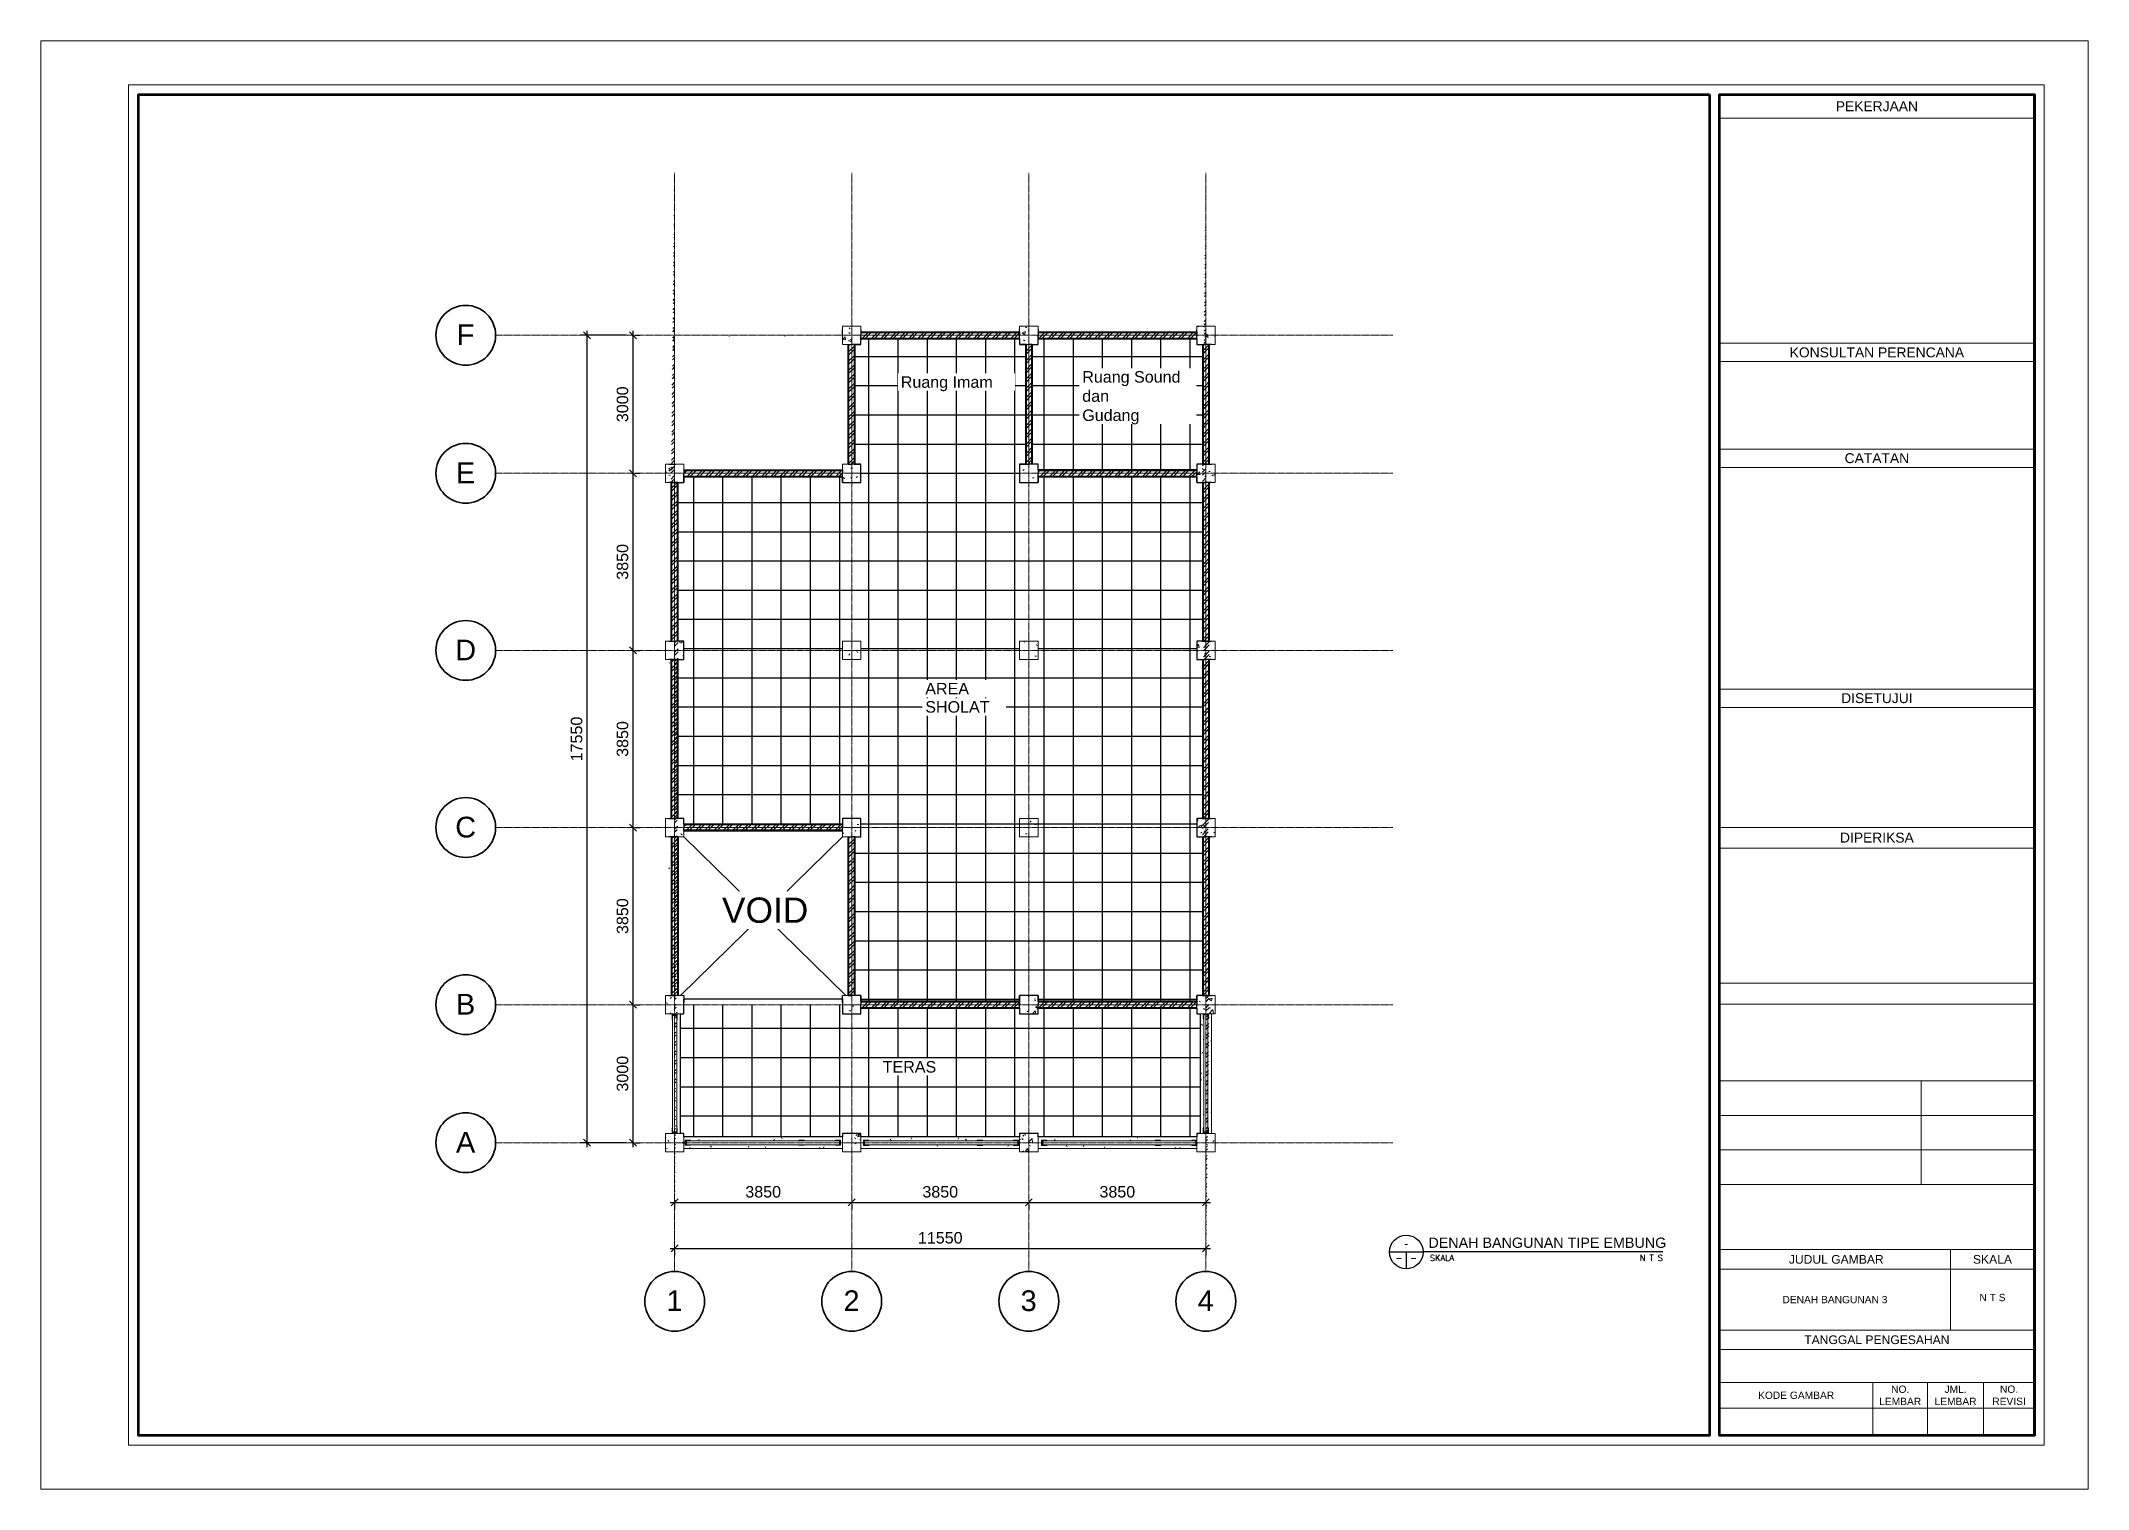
# Model space of a CAD drawing. Header units: millimetres. Extents: x 181904 to 315432, y 14752 to 46226.
# Drawn here: x 270923 to 315432, y 14752 to 46226 of the extents above; entities that cross this region are included whole.
import ezdxf
from ezdxf.enums import TextEntityAlignment as Align

# ---------------------------------------------------------------- set-up
doc = ezdxf.new("R2010")
doc.units = ezdxf.units.MM
doc.linetypes.add('Grid Line', pattern=[21, 12, -3, 3, -3])
for name, color, linetype, lineweight in [('A-ANNO-DIMS', 211, 'Continuous', 9), ('A-FLOR', 192, 'Continuous', 9), ('A-FLOR-HRAL', 11, 'Continuous', 9), ('A-STRT-Cstruktur', 4, 'Continuous', 15), ('A-WALL', 113, 'Continuous', 9), ('A-WALL-PATT', 111, 'Continuous', 25), ('G-ANNO-TEXT', 231, 'Continuous', 9), ('S-BEAM', 12, 'Continuous', 9), ('S-COLS', 52, 'Continuous', 9), ('S-GRID', 1, 'Continuous', 9), ('S-GRID-IDEN', 1, 'Continuous', 35)]:
    doc.layers.add(name, color=color, linetype=linetype, lineweight=lineweight)
doc.layers.add('KOP', color=7, linetype='Continuous')
doc.styles.add('Arial', font='arial.ttf', dxfattribs={"height": 450})
doc.styles.add('Arial_1', font='arial.ttf', dxfattribs={"height": 250})
doc.styles.add('DIM', font='simplex.shx', dxfattribs={"height": 0.175})
doc.styles.add('JUDUL', font='arial.ttf', dxfattribs={"height": 300})
doc.styles.add('ROMANS', font='ROMANS.shx', dxfattribs={"height": 0.22})
doc.styles.add('SIM', font='SIMPLEX.shx', dxfattribs={"height": 0.175})
doc.dimstyles.new('Diagonal_-_2_5mm_Arial', dxfattribs={"dimscale": 304.8, "dimtxt": 255.06485, "dimasz": 0.492126, "dimexe": 0.492126, "dimexo": 0.492126, "dimgap": 0.328084, "dimtad": 1, "dimdec": 0, "dimzin": 0, "dimdsep": 46, "dimtxsty": 'Arial_1', "dimblk1": 'OBLIQUE', "dimblk2": 'OBLIQUE', "dimsah": 1, "dimcen": 0.09, "dimdle": 0.328084, "dimazin": 0, "dimtfac": 1, "dimtdec": 4, "dimtix": 1, "dimtmove": 0, "dimatfit": 3, "dimfxl": 1, "dimtvp": 1, "dimtfill": 1, "dimtolj": 1, "dimtzin": 0, "dimarcsym": 2})
pattern_1 = [(0, (292938.48, 26551.46), (812.8, 203.2), [33.528, -576.072, 33.528, -576.072, -3251.2]), (0, (292938.48, 26551.46), (812.8, 203.2), [-1219.2, 33.528, -1185.672, 33.528, -576.072, -1422.4]), (0, (292938.48, 26551.46), (812.8, 203.2), [-3048, 33.528, -372.872, 33.528, -982.472]), (120, (293243.28, 26653.06), (-582.3764, 602.3054), [33.528, -576.072, 33.528, -576.072, -3251.2]), (120, (293243.28, 26653.06), (-582.3764, 602.3054), [-1219.2, 33.528, -1185.672, 33.528, -576.072, -1422.4]), (120, (293243.28, 26653.06), (-582.3764, 602.3054), [-3048, 33.528, -372.872, 33.528, -982.472]), (240, (293344.88, 27059.46), (-230.4236, -805.5054), [33.528, -576.072, 33.528, -576.072, -3251.2]), (240, (293344.88, 27059.46), (-230.4236, -805.5054), [-1219.2, 33.528, -1185.672, 33.528, -576.072, -1422.4]), (240, (293344.88, 27059.46), (-230.4236, -805.5054), [-3048, 33.528, -372.872, 33.528, -982.472])]
pattern_2 = [(50, (292938.5, 26551.46), (728.737, -63.756), [76.2, -838.2]), (355, (292938.5, 26551.46), (-140.97, 764.228), [60.96, -670.56]), (100.451, (292999.2, 26546.14), (587.77, 700.467), [64.76, -712.36]), (46.184, (292938.5, 26754.7), (1084.316, -168.17), [114.3, -1257.3]), (96.636, (293028.8, 26740.6), (949.61, 989.71), [97.14, -1068.54]), (351.184, (292938.5, 26754.7), (949.62, 989.7), [91.44, -1005.84]), (21, (293040.1, 26703.86), (606.458, -409.06), [76.2, -838.2]), (326, (293040.1, 26703.86), (247.21, 736.753), [60.96, -670.56]), (71.451, (293090.6, 26669.8), (853.668, 327.685), [64.76, -712.36]), (37.5, (292938.48, 26551.46), (12.3547, 338.22), [33.528, -628.904, 33.528, -647.192, -673.1]), (37.5, (292938.48, 26551.46), (12.3547, 338.22), [-1343.152, 33.528, -639.572]), (7.5, (292938.48, 26551.46), (267.279, 400.722), [33.528, -354.584, 33.528, -613.664, -256.54]), (7.5, (292938.48, 26551.46), (267.279, 400.722), [-1035.304, 33.528, -223.012]), (327.5, (292711.9, 26551.46), (542.3633, -22.9153), [33.528, -220.472, 33.528, -758.952, -1051.56]), (327.5, (292711.9, 26551.46), (542.3633, -22.9153), [-1046.48, 33.528, -1018.032]), (317.5, (292610.3, 26551.46), (592.517, 101.707), [33.528, -296.672, 33.528, -492.76, -746.76]), (317.5, (292610.3, 26551.46), (592.517, 101.707), [-856.488, 33.528, -713.232])]
pattern_3 = [(45, (220486.29, 27640.56), (-101.02788, 101.02788), []), (45, (220553.64, 27640.56), (-101.02788, 101.02788), [])]

msp = doc.modelspace()

# ---------------------------------------------------------------- texts
at = {"color": 7, "lineweight": 9, "char_height": 158.961, "attachment_point": 5, "style": 'ROMANS'}
for s, insert, width in [('{\\fArial|b0|i0|c0|p34;DENAH BANGUNAN 3}', (309928.4, 18868.4, -87794.3), 5026.28), ('{\\fArial|b0|i0|c0|p34;N T S}', (313353.9, 18913.7, -87794.3), 1824.742)]:
    msp.add_mtext(s, dxfattribs=dict(at, insert=insert, width=width))

# ---------------------------------------------------------------- blocks, each defined once
blk = doc.blocks.new('Railing - 2_5 in-353977-LANTAI 2')
at = {"layer": 'A-FLOR-HRAL'}
for p, q in [((-57.15, 57.15), (57.15, 57.15)), ((-57.15, 57.15), (-43.053, 43.053)), ((-57.15, -57.15), (-57.15, 57.15)), ((57.15, 57.15), (-57.15, 57.15)), ((-57.15, 57.15), (-57.15, -57.15)), ((43.053, 43.053), (-43.053, 43.053)), ((-43.053, 43.053), (-43.053, 31.75)), ((43.053, 43.053), (57.15, 57.15)), ((43.053, 31.75), (43.053, 43.053)), ((57.15, 57.15), (57.15, -57.15)), ((57.15, -57.15), (57.15, 57.15)), ((-57.15, -57.15), (-44.45, -44.45)), ((-44.45, -57.15), (-57.15, -57.15)), ((-57.15, -57.15), (-44.45, -57.15)), ((57.15, -57.15), (44.45, -44.45)), ((57.15, -57.15), (44.45, -57.15)), ((44.45, -57.15), (57.15, -57.15))]:
    blk.add_line(p, q, dxfattribs=at)
blk = doc.blocks.new('Railing - 2_5 in-V1-LANTAI 2')
at = {"layer": 'A-FLOR-HRAL'}
for p, q in [((-57.15, 57.15), (-44.45, 57.15)), ((-57.15, 57.15), (-44.45, 44.45)), ((-57.15, -57.15), (-57.15, 57.15)), ((-44.45, 57.15), (-57.15, 57.15)), ((-57.15, 57.15), (-57.15, -57.15)), ((44.45, 57.15), (57.15, 57.15)), ((44.45, 44.45), (57.15, 57.15)), ((57.15, 57.15), (44.45, 57.15)), ((57.15, 57.15), (57.15, -57.15)), ((57.15, -57.15), (57.15, 57.15)), ((-57.15, -57.15), (-43.053, -43.053)), ((57.15, -57.15), (-57.15, -57.15)), ((-57.15, -57.15), (57.15, -57.15)), ((-43.053, -31.75), (-43.053, -43.053)), ((-43.053, -43.053), (43.053, -43.053)), ((43.053, -43.053), (43.053, -31.75)), ((57.15, -57.15), (43.053, -43.053))]:
    blk.add_line(p, q, dxfattribs=at)
blk = doc.blocks.new('Railing - 2_5 in-V2-LANTAI 2')
at = {"layer": 'A-FLOR-HRAL'}
for p, q in [((-57.15, 57.15), (-44.45, 57.15)), ((-57.15, 57.15), (-44.45, 44.45)), ((-57.15, -57.15), (-57.15, 57.15)), ((-44.45, 57.15), (-57.15, 57.15)), ((-57.15, 57.15), (-57.15, -57.15)), ((44.45, 57.15), (57.15, 57.15)), ((44.45, 44.45), (57.15, 57.15)), ((57.15, 57.15), (44.45, 57.15)), ((57.15, 57.15), (57.15, -57.15)), ((57.15, -57.15), (57.15, 57.15)), ((-57.15, -57.15), (-44.45, -44.45)), ((-44.45, -57.15), (-57.15, -57.15)), ((-57.15, -57.15), (-44.45, -57.15)), ((57.15, -57.15), (44.45, -44.45)), ((57.15, -57.15), (44.45, -57.15)), ((44.45, -57.15), (57.15, -57.15))]:
    blk.add_line(p, q, dxfattribs=at)
blk = doc.blocks.new('Railing - Railing-358414-LANTAI 2')
at = {"rotation": 89.99999999999982}
for name, p in [('Railing - 2_5 in-353977-LANTAI 2', (-7949, -4272)), ('Railing - 2_5 in-V2-LANTAI 2', (-5479, -4272)), ('Railing - 2_5 in-V1-LANTAI 2', (-4685, -4272))]:
    blk.add_blockref(name, p, dxfattribs=at)
blk = doc.blocks.new('Top Rail Type - Top Rail_Internal_-358570-LANTAI 2')
at = {"layer": 'A-FLOR-HRAL'}
for p, q in [((-7917, -4228), (-7981, -4228)), ((-7981, -4228), (-7981, -4230)), ((-7981, -4314), (-7981, -4230)), ((-7981, -4314), (-7981, -4317)), ((-7981, -4317), (-7917, -4317)), ((-4717, -4228), (-7917, -4228)), ((-7917, -4317), (-4717, -4317)), ((-4654, -4228), (-4717, -4228)), ((-4717, -4317), (-4654, -4317)), ((-4654, -4230), (-4654, -4228)), ((-4654, -4230), (-4654, -4314)), ((-4654, -4317), (-4654, -4314))]:
    blk.add_line(p, q, dxfattribs=at)
blk = doc.blocks.new('Railing - Railing-358851-LANTAI 2')
at = {"rotation": 89.99999999999982}
for name, p in [('Railing - 2_5 in-353977-LANTAI 2', (-4074, -4274)), ('Railing - 2_5 in-V2-LANTAI 2', (-1604, -4274)), ('Railing - 2_5 in-V1-LANTAI 2', (-810, -4274))]:
    blk.add_blockref(name, p, dxfattribs=at)
blk = doc.blocks.new('Top Rail Type - Top Rail_Internal_-358989-LANTAI 2')
at = {"layer": 'A-FLOR-HRAL'}
for p, q in [((-4042, -4229), (-4106, -4229)), ((-4106, -4229), (-4106, -4232)), ((-4106, -4316), (-4106, -4232)), ((-4106, -4316), (-4106, -4318)), ((-4106, -4318), (-4042, -4318)), ((-842, -4229), (-4042, -4229)), ((-4042, -4318), (-842, -4318)), ((-779, -4229), (-842, -4229)), ((-842, -4318), (-779, -4318)), ((-779, -4232), (-779, -4229)), ((-779, -4232), (-779, -4316)), ((-779, -4318), (-779, -4316))]:
    blk.add_line(p, q, dxfattribs=at)
blk = doc.blocks.new('Railing - 2_5 in-V3-LANTAI 2')
at = {"layer": 'A-FLOR-HRAL'}
for p, q in [((-57, 57), (-44, 57)), ((-57, 57), (-45, 45)), ((-57, -51), (-57, 57)), ((-44, 57), (-57, 57)), ((-57, 57), (-57, -51)), ((44, 57), (57, 57)), ((57, 57), (44, 57)), ((45, 45), (57, 57)), ((57, 57), (57, -51)), ((57, -51), (57, 57)), ((-51, -51), (-43, -43)), ((-43, -32), (-43, -43)), ((-43, -43), (43, -43)), ((43, -43), (43, -32)), ((51, -51), (43, -43))]:
    blk.add_line(p, q, dxfattribs=at)
blk = doc.blocks.new('Railing - Railing-359004-LANTAI 2')
at = {"rotation": 89.99999999999982}
for name, p in [('Railing - 2_5 in-353977-LANTAI 2', (-201, -4275)), ('Railing - 2_5 in-V2-LANTAI 2', (2269, -4275)), ('Railing - 2_5 in-V3-LANTAI 2', (3062, -4275))]:
    blk.add_blockref(name, p, dxfattribs=at)
blk = doc.blocks.new('Top Rail Type - Top Rail_Internal_-359223-LANTAI 2')
at = {"layer": 'A-FLOR-HRAL'}
for p, q in [((-170, -4231), (-233, -4231)), ((-233, -4231), (-233, -4233)), ((-233, -4317), (-233, -4233)), ((-233, -4317), (-233, -4320)), ((-233, -4320), (-170, -4320)), ((3030, -4231), (-170, -4231)), ((-170, -4320), (3030, -4320)), ((3094, -4231), (3030, -4231)), ((3030, -4320), (3094, -4320)), ((3094, -4233), (3094, -4231)), ((3094, -4233), (3094, -4317)), ((3094, -4320), (3094, -4317))]:
    blk.add_line(p, q, dxfattribs=at)
blk = doc.blocks.new('Railing - 2_5 in-V4-LANTAI 2')
at = {"layer": 'A-FLOR-HRAL'}
for p, q in [((-57.15, -57.15), (-57.15, 48.25)), ((-57.15, 48.25), (-57.15, -57.15)), ((-48.25, 48.25), (-43.053, 43.053)), ((43.053, 43.053), (-43.053, 43.053)), ((-43.053, 43.053), (-43.053, 31.75)), ((43.053, 43.053), (48.25, 48.25)), ((43.053, 31.75), (43.053, 43.053)), ((57.15, 48.25), (57.15, -57.15)), ((57.15, -57.15), (57.15, 48.25)), ((-57.15, -57.15), (-44.45, -44.45)), ((-44.45, -57.15), (-57.15, -57.15)), ((-57.15, -57.15), (-44.45, -57.15)), ((57.15, -57.15), (44.45, -44.45)), ((57.15, -57.15), (44.45, -57.15)), ((44.45, -57.15), (57.15, -57.15))]:
    blk.add_line(p, q, dxfattribs=at)
blk = doc.blocks.new('Railing - Railing-359238-LANTAI 2')
for name, p in [('Railing - 2_5 in-V4-LANTAI 2', (3313, -1520)), ('Railing - 2_5 in-V1-LANTAI 2', (3313, -4004))]:
    blk.add_blockref(name, p)
blk = doc.blocks.new('Top Rail Type - Top Rail_Internal_-359426-LANTAI 2')
at = {"layer": 'A-FLOR-HRAL'}
for p, q in [((3268, -1489), (3268, -1552)), ((3271, -1489), (3268, -1489)), ((3268, -1552), (3268, -3972)), ((3271, -1489), (3355, -1489)), ((3357, -1489), (3355, -1489)), ((3357, -1552), (3357, -1489)), ((3357, -3972), (3357, -1552)), ((3268, -3972), (3268, -4036)), ((3357, -4036), (3357, -3972)), ((3268, -4036), (3271, -4036)), ((3355, -4036), (3271, -4036)), ((3355, -4036), (3357, -4036))]:
    blk.add_line(p, q, dxfattribs=at)
blk = doc.blocks.new('Railing - Railing-359441-LANTAI 2')
for name, p in [('Railing - 2_5 in-353977-LANTAI 2', (-8237, -1540)), ('Railing - 2_5 in-V1-LANTAI 2', (-8237, -4004))]:
    blk.add_blockref(name, p)
blk = doc.blocks.new('Top Rail Type - Top Rail_Internal_-359562-LANTAI 2')
at = {"layer": 'A-FLOR-HRAL'}
for p, q in [((-8282, -1509), (-8282, -1572)), ((-8279, -1509), (-8282, -1509)), ((-8282, -1572), (-8282, -3972)), ((-8279, -1509), (-8195, -1509)), ((-8193, -1509), (-8195, -1509)), ((-8193, -1572), (-8193, -1509)), ((-8193, -3972), (-8193, -1572)), ((-8282, -3972), (-8282, -4036)), ((-8193, -4036), (-8193, -3972)), ((-8282, -4036), (-8279, -4036)), ((-8195, -4036), (-8279, -4036)), ((-8195, -4036), (-8193, -4036))]:
    blk.add_line(p, q, dxfattribs=at)
blk = doc.blocks.new('Grid - Standard-24584-LANTAI 2')
at = {"layer": 'S-GRID-IDEN'}
blk.add_circle((0, 0), 6.5, dxfattribs=at)
blk = doc.blocks.new('_Oblique')
at = {"color": 0, "linetype": 'ByBlock', "lineweight": -2}
blk.add_line((-0.5, -0.5), (0.5, 0.5), dxfattribs=at)
blk = doc.blocks.new('*D40')
at = {"layer": 'A-ANNO-DIMS', "color": 0, "lineweight": -2, "transparency": 16777216}
for p, q in [((284601, 20983), (288651, 20983)), ((284701, 20939), (284701, 20833)), ((288551, 20939), (288551, 20833))]:
    blk.add_line(p, q, dxfattribs=at)
at = {"layer": 'Defpoints', "color": 0, "transparency": 16777216}
for p in [(284701, 21089), (288551, 21089), (288551, 20983)]:
    blk.add_point(p, dxfattribs=at)
at = {"layer": 'A-ANNO-DIMS', "color": 0, "lineweight": -2, "transparency": 16777216, "xscale": 150, "yscale": 150, "zscale": 150, "rotation": 180}
blk.add_blockref('_Oblique', (284701, 20983), dxfattribs=at)
at = {"layer": 'A-ANNO-DIMS', "color": 0, "lineweight": -2, "transparency": 16777216, "xscale": 150, "yscale": 150, "zscale": 150}
blk.add_blockref('_Oblique', (288551, 20983), dxfattribs=at)
at = {"layer": 'A-ANNO-DIMS', "color": 0, "transparency": 16777216, "insert": (286626, 21211), "char_height": 250, "width": 922.94, "attachment_point": 5, "style": 'Arial_1', "bg_fill": 3, "box_fill_scale": 1.1, "bg_fill_color": 256, "bg_fill_true_color": 13158600, "bg_fill_transparency": 0}
blk.add_mtext('\\A1;3850', dxfattribs=at)
blk = doc.blocks.new('*D41')
at = {"layer": 'A-ANNO-DIMS', "color": 0, "lineweight": -2, "transparency": 16777216}
for p, q in [((288451, 20983), (292501, 20983)), ((288551, 20939), (288551, 20833)), ((292401, 20939), (292401, 20833))]:
    blk.add_line(p, q, dxfattribs=at)
at = {"layer": 'Defpoints', "color": 0, "transparency": 16777216}
for p in [(288551, 21089), (292401, 21089), (292401, 20983)]:
    blk.add_point(p, dxfattribs=at)
at = {"layer": 'A-ANNO-DIMS', "color": 0, "lineweight": -2, "transparency": 16777216, "xscale": 150, "yscale": 150, "zscale": 150, "rotation": 180}
blk.add_blockref('_Oblique', (288551, 20983), dxfattribs=at)
at = {"layer": 'A-ANNO-DIMS', "color": 0, "lineweight": -2, "transparency": 16777216, "xscale": 150, "yscale": 150, "zscale": 150}
blk.add_blockref('_Oblique', (292401, 20983), dxfattribs=at)
at = {"layer": 'A-ANNO-DIMS', "color": 0, "transparency": 16777216, "insert": (290476, 21211), "char_height": 250, "width": 922.94, "attachment_point": 5, "style": 'Arial_1', "bg_fill": 3, "box_fill_scale": 1.1, "bg_fill_color": 256, "bg_fill_true_color": 13158600, "bg_fill_transparency": 0}
blk.add_mtext('\\A1;3850', dxfattribs=at)
blk = doc.blocks.new('*D42')
at = {"layer": 'A-ANNO-DIMS', "color": 0, "lineweight": -2, "transparency": 16777216}
for p, q in [((292301, 20983), (296351, 20983)), ((292401, 20939), (292401, 20833)), ((296251, 20939), (296251, 20833))]:
    blk.add_line(p, q, dxfattribs=at)
at = {"layer": 'Defpoints', "color": 0, "transparency": 16777216}
for p in [(292401, 21089), (296251, 21089), (296251, 20983)]:
    blk.add_point(p, dxfattribs=at)
at = {"layer": 'A-ANNO-DIMS', "color": 0, "lineweight": -2, "transparency": 16777216, "xscale": 150, "yscale": 150, "zscale": 150, "rotation": 180}
blk.add_blockref('_Oblique', (292401, 20983), dxfattribs=at)
at = {"layer": 'A-ANNO-DIMS', "color": 0, "lineweight": -2, "transparency": 16777216, "xscale": 150, "yscale": 150, "zscale": 150}
blk.add_blockref('_Oblique', (296251, 20983), dxfattribs=at)
at = {"layer": 'A-ANNO-DIMS', "color": 0, "transparency": 16777216, "insert": (294326, 21211), "char_height": 250, "width": 922.94, "attachment_point": 5, "style": 'Arial_1', "bg_fill": 3, "box_fill_scale": 1.1, "bg_fill_color": 256, "bg_fill_true_color": 13158600, "bg_fill_transparency": 0}
blk.add_mtext('\\A1;3850', dxfattribs=at)
blk = doc.blocks.new('*D43')
at = {"layer": 'A-ANNO-DIMS', "color": 0, "lineweight": -2, "transparency": 16777216}
for p, q in [((284601, 19983), (296351, 19983)), ((284701, 19939), (284701, 19833)), ((296251, 19939), (296251, 19833))]:
    blk.add_line(p, q, dxfattribs=at)
at = {"layer": 'Defpoints', "color": 0, "transparency": 16777216}
for p in [(284701, 20089), (296251, 20089), (296251, 19983)]:
    blk.add_point(p, dxfattribs=at)
at = {"layer": 'A-ANNO-DIMS', "color": 0, "lineweight": -2, "transparency": 16777216, "xscale": 150, "yscale": 150, "zscale": 150, "rotation": 180}
blk.add_blockref('_Oblique', (284701, 19983), dxfattribs=at)
at = {"layer": 'A-ANNO-DIMS', "color": 0, "lineweight": -2, "transparency": 16777216, "xscale": 150, "yscale": 150, "zscale": 150}
blk.add_blockref('_Oblique', (296251, 19983), dxfattribs=at)
at = {"layer": 'A-ANNO-DIMS', "color": 0, "transparency": 16777216, "insert": (290476, 20211), "char_height": 250, "width": 1153.68, "attachment_point": 5, "style": 'Arial_1', "bg_fill": 3, "box_fill_scale": 1.1, "bg_fill_color": 256, "bg_fill_true_color": 13158600, "bg_fill_transparency": 0}
blk.add_mtext('\\A1;11550', dxfattribs=at)
blk = doc.blocks.new('*D44')
at = {"layer": 'A-ANNO-DIMS', "color": 0, "lineweight": -2, "transparency": 16777216}
for p, q in [((283796, 22179), (283796, 25379)), ((283840, 25279), (283946, 25279)), ((283840, 22279), (283946, 22279))]:
    blk.add_line(p, q, dxfattribs=at)
at = {"layer": 'Defpoints', "color": 0, "transparency": 16777216}
for p in [(283690, 25279), (283796, 25279), (283690, 22279)]:
    blk.add_point(p, dxfattribs=at)
at = {"layer": 'A-ANNO-DIMS', "color": 0, "lineweight": -2, "transparency": 16777216, "xscale": 150, "yscale": 150, "zscale": 150}
for p, rotation in [((283796, 25279), 90), ((283796, 22279), 270)]:
    blk.add_blockref('_Oblique', p, dxfattribs=dict(at, rotation=rotation))
at = {"layer": 'A-ANNO-DIMS', "color": 0, "transparency": 16777216, "insert": (283568, 23779), "char_height": 250, "width": 922.94, "attachment_point": 5, "rotation": 90, "style": 'Arial_1', "bg_fill": 3, "box_fill_scale": 1.1, "bg_fill_color": 256, "bg_fill_true_color": 13158600, "bg_fill_transparency": 0}
blk.add_mtext('\\A1;3000', dxfattribs=at)
blk = doc.blocks.new('*D45')
at = {"layer": 'A-ANNO-DIMS', "color": 0, "lineweight": -2, "transparency": 16777216}
for p, q in [((283796, 25179), (283796, 29229)), ((283840, 29129), (283946, 29129)), ((283840, 25279), (283946, 25279))]:
    blk.add_line(p, q, dxfattribs=at)
at = {"layer": 'Defpoints', "color": 0, "transparency": 16777216}
for p in [(283690, 29129), (283796, 29129), (283690, 25279)]:
    blk.add_point(p, dxfattribs=at)
at = {"layer": 'A-ANNO-DIMS', "color": 0, "lineweight": -2, "transparency": 16777216, "xscale": 150, "yscale": 150, "zscale": 150}
for p, rotation in [((283796, 29129), 90), ((283796, 25279), 270)]:
    blk.add_blockref('_Oblique', p, dxfattribs=dict(at, rotation=rotation))
at = {"layer": 'A-ANNO-DIMS', "color": 0, "transparency": 16777216, "insert": (283568, 27204), "char_height": 250, "width": 922.94, "attachment_point": 5, "rotation": 90, "style": 'Arial_1', "bg_fill": 3, "box_fill_scale": 1.1, "bg_fill_color": 256, "bg_fill_true_color": 13158600, "bg_fill_transparency": 0}
blk.add_mtext('\\A1;3850', dxfattribs=at)
blk = doc.blocks.new('*D46')
at = {"layer": 'A-ANNO-DIMS', "color": 0, "lineweight": -2, "transparency": 16777216}
for p, q in [((283796, 29029), (283796, 33079)), ((283840, 32979), (283946, 32979)), ((283840, 29129), (283946, 29129))]:
    blk.add_line(p, q, dxfattribs=at)
at = {"layer": 'Defpoints', "color": 0, "transparency": 16777216}
for p in [(283690, 32979), (283796, 32979), (283690, 29129)]:
    blk.add_point(p, dxfattribs=at)
at = {"layer": 'A-ANNO-DIMS', "color": 0, "lineweight": -2, "transparency": 16777216, "xscale": 150, "yscale": 150, "zscale": 150}
for p, rotation in [((283796, 32979), 90), ((283796, 29129), 270)]:
    blk.add_blockref('_Oblique', p, dxfattribs=dict(at, rotation=rotation))
at = {"layer": 'A-ANNO-DIMS', "color": 0, "transparency": 16777216, "insert": (283568, 31054), "char_height": 250, "width": 922.94, "attachment_point": 5, "rotation": 90, "style": 'Arial_1', "bg_fill": 3, "box_fill_scale": 1.1, "bg_fill_color": 256, "bg_fill_true_color": 13158600, "bg_fill_transparency": 0}
blk.add_mtext('\\A1;3850', dxfattribs=at)
blk = doc.blocks.new('*D47')
at = {"layer": 'A-ANNO-DIMS', "color": 0, "lineweight": -2, "transparency": 16777216}
for p, q in [((283796, 32879), (283796, 36929)), ((283840, 36829), (283946, 36829)), ((283840, 32979), (283946, 32979))]:
    blk.add_line(p, q, dxfattribs=at)
at = {"layer": 'Defpoints', "color": 0, "transparency": 16777216}
for p in [(283690, 36829), (283796, 36829), (283690, 32979)]:
    blk.add_point(p, dxfattribs=at)
at = {"layer": 'A-ANNO-DIMS', "color": 0, "lineweight": -2, "transparency": 16777216, "xscale": 150, "yscale": 150, "zscale": 150}
for p, rotation in [((283796, 36829), 90), ((283796, 32979), 270)]:
    blk.add_blockref('_Oblique', p, dxfattribs=dict(at, rotation=rotation))
at = {"layer": 'A-ANNO-DIMS', "color": 0, "transparency": 16777216, "insert": (283568, 34904), "char_height": 250, "width": 922.94, "attachment_point": 5, "rotation": 90, "style": 'Arial_1', "bg_fill": 3, "box_fill_scale": 1.1, "bg_fill_color": 256, "bg_fill_true_color": 13158600, "bg_fill_transparency": 0}
blk.add_mtext('\\A1;3850', dxfattribs=at)
blk = doc.blocks.new('*D48')
at = {"layer": 'A-ANNO-DIMS', "color": 0, "lineweight": -2, "transparency": 16777216}
for p, q in [((283796, 36729), (283796, 39929)), ((283840, 39829), (283946, 39829)), ((283840, 36829), (283946, 36829))]:
    blk.add_line(p, q, dxfattribs=at)
at = {"layer": 'Defpoints', "color": 0, "transparency": 16777216}
for p in [(283690, 39829), (283796, 39829), (283690, 36829)]:
    blk.add_point(p, dxfattribs=at)
at = {"layer": 'A-ANNO-DIMS', "color": 0, "lineweight": -2, "transparency": 16777216, "xscale": 150, "yscale": 150, "zscale": 150}
for p, rotation in [((283796, 39829), 90), ((283796, 36829), 270)]:
    blk.add_blockref('_Oblique', p, dxfattribs=dict(at, rotation=rotation))
at = {"layer": 'A-ANNO-DIMS', "color": 0, "transparency": 16777216, "insert": (283568, 38329), "char_height": 250, "width": 922.94, "attachment_point": 5, "rotation": 90, "style": 'Arial_1', "bg_fill": 3, "box_fill_scale": 1.1, "bg_fill_color": 256, "bg_fill_true_color": 13158600, "bg_fill_transparency": 0}
blk.add_mtext('\\A1;3000', dxfattribs=at)
blk = doc.blocks.new('*D49')
at = {"layer": 'A-ANNO-DIMS', "color": 0, "lineweight": -2, "transparency": 16777216}
for p, q in [((283646, 39829), (282646, 39829)), ((282796, 22179), (282796, 39929)), ((283646, 22279), (282646, 22279))]:
    blk.add_line(p, q, dxfattribs=at)
at = {"layer": 'Defpoints', "color": 0, "transparency": 16777216}
for p in [(282796, 39829), (283796, 39829), (283796, 22279)]:
    blk.add_point(p, dxfattribs=at)
at = {"layer": 'A-ANNO-DIMS', "color": 0, "lineweight": -2, "transparency": 16777216, "xscale": 150, "yscale": 150, "zscale": 150}
for p, rotation in [((282796, 39829), 90), ((282796, 22279), 270)]:
    blk.add_blockref('_Oblique', p, dxfattribs=dict(at, rotation=rotation))
at = {"layer": 'A-ANNO-DIMS', "color": 0, "transparency": 16777216, "insert": (282569, 31054), "char_height": 250, "attachment_point": 5, "rotation": 90, "style": 'Arial_1', "bg_fill": 3, "box_fill_scale": 1.1, "bg_fill_color": 256, "bg_fill_true_color": 13158600, "bg_fill_transparency": 0}
blk.add_mtext('\\A1;17550', dxfattribs=at)
blk = doc.blocks.new('SIM-JUDUL')
for p, q in [((0, 0), (0.987, 0)), ((0.493, 0), (0.493, -0.493)), ((8, 0), (0.987, 0))]:
    blk.add_line(p, q)
blk.add_circle((0.493, 0), 0.493)
at = {"ltscale": 0.7, "style": 'SIM'}
blk.add_text('SKALA', height=0.175, dxfattribs=at).set_placement((1.185, -0.174), align=Align.MIDDLE_LEFT)
at = {"style": 'JUDUL'}
for tag, p in [('JUDUL1', (1.14, 0.578)), ('JUDUL2', (1.14, 0.121))]:
    blk.add_attdef(tag, p, '', height=0.3, dxfattribs=at)
at = {"ltscale": 0.75}
for tag, height, style, p in [('GBR', 0.25, 'JUDUL', (0.493, 0.247)), ('L1', 0.175, 'DIM', (0.28, -0.174)), ('L2', 0.175, 'DIM', (0.707, -0.174))]:
    blk.add_attdef(tag, text='', height=height, dxfattribs=dict(at, style=style)).set_placement(p, align=Align.MIDDLE)
at = {"style": 'DIM'}
blk.add_attdef('SKL', text='', height=0.175, dxfattribs=at).set_placement((8, -0.174), align=Align.MIDDLE_RIGHT)
blk = doc.blocks.new('KOPSTR')
at = {"color": 7, "lineweight": 20, "ltscale": 2}
for p, q in [((1045959, 626693), (1055102, 626693)), ((1045959, 626012), (1055102, 626012)), ((1045959, 619478), (1055102, 619478)), ((1045959, 618948), (1055102, 618948)), ((1045959, 616409), (1055102, 616409)), ((1045959, 615880), (1055102, 615880)), ((1045959, 609448), (1055102, 609448)), ((1045959, 608919), (1055102, 608919)), ((1045959, 605438), (1055102, 605438)), ((1045959, 604838), (1055102, 604838)), ((1045959, 600915), (1055102, 600915)), ((1045959, 600306), (1055102, 600306)), ((1045959, 595081), (1055102, 595081)), ((1045959, 593190), (1055102, 593190)), ((1045959, 592620), (1055102, 592620)), ((1045959, 590856), (1055102, 590856))]:
    blk.add_line(p, q, dxfattribs=at)
at = {"color": 7}
for p, q in [((1051819, 598081), (1051819, 595081)), ((1052667, 593190), (1052667, 590856)), ((1051998, 589333), (1051998, 587800)), ((1053628, 589333), (1053628, 587800)), ((1045959, 588593), (1055102, 588593))]:
    blk.add_line(p, q, dxfattribs=at)
at = {"color": 7, "ltscale": 2}
for p, q in [((1045959, 590291), (1055102, 590291)), ((1045959, 589333), (1055102, 589333))]:
    blk.add_line(p, q, dxfattribs=at)
at = {"color": 8}
blk.add_lwpolyline([(997258, 628249), (997258, 586244), (1056658, 586244), (1056658, 628249)], close=True, dxfattribs=at)
at = {"lineweight": 13}
blk.add_lwpolyline([(1055385, 626976), (1055385, 587517), (999803, 587517), (999803, 626976)], close=True, dxfattribs=at)
at = {"color": 1, "lineweight": 53, "ltscale": 0.05}
blk.add_lwpolyline([(1045676, 626693), (1045676, 587800), (1000086, 587800), (1000086, 626693)], close=True, dxfattribs=at)
blk.add_lwpolyline([(1055102, 587800), (1055102, 626693), (1055102, 587800), (1045959, 587800), (1045959, 626693), (1055102, 626693)], dxfattribs=at)
at = {"color": 7, "lineweight": 20, "ltscale": 2}
for points in [[(1045959, 598081), (1055102, 598081)], [(1045959, 597081), (1055102, 597081)], [(1045959, 596081), (1055102, 596081)], [(1045959, 595081), (1055102, 595081)]]:
    blk.add_lwpolyline(points, close=True, dxfattribs=at)
at = {"color": 7}
blk.add_lwpolyline([(1050417, 589333), (1050417, 587800), (1050417, 589159)], dxfattribs=at)
at = {"lineweight": 15, "attachment_point": 5, "style": 'ROMANS'}
for s, insert, char_height, width in [('{\\fArial|b0|i0|c0|p34;PEKERJAAN}', (1050530, 626352), 287.25, 9143.07), ('{\\fArial|b0|i0|c0|p34;KONSULTAN PERENCANA}', (1050530, 619213), 287.25, 9143.07), ('{\\fArial|b0|i0|c0|p34;CATATAN}', (1050530, 616145), 287.25, 9143.07), ('{\\fArial|b0|i0|c0|p34;DISETUJUI}', (1050530, 609184), 287.25, 9143.07), ('{\\fArial|b0|i0|c0|p34;DIPERIKSA}', (1050530, 605138), 287.25, 9143.07), ('{\\fArial|b0|i0|c0|p34;JUDUL GAMBAR}', (1049352, 592905), 251.35, 6628.69), ('{\\fArial|b0|i0|c0|p34;SKALA}', (1053884, 592905), 251.35, 2435.22), ('{\\fArial|b0|i0|c0|p34;TANGGAL PENGESAHAN}', (1050530, 590573), 251.35, 9143.07), ('{\\fArial|b0|i0|c0|p34;NO. LEMBAR}', (1051207, 588963), 212.14, 1580.53), ('{\\fArial|b0|i0|c0|p34;NO. REVISI}', (1054365, 588963), 212.14, 1473.82), ('{\\fArial|b0|i0|c0|p34;KODE GAMBAR}', (1048188, 588963), 212.14, 4458.17), ('{\\fArial|b0|i0|c0|p34;JML. LEMBAR}', (1052813, 588963), 212.14, 1630.54)]:
    blk.add_mtext(s, dxfattribs=dict(at, insert=insert, char_height=char_height, width=width))

# ---------------------------------------------------------------- hatches: boundary and pattern name
at = {"true_color": 0x636466}
h = msp.add_hatch(dxfattribs=at)
h.set_pattern_fill('ANSI37', color=251, scale=200, angle=45)
h.paths.add_polyline_path([(292201.3, 36829.3), (292201.3, 37029.3), (292326.3, 37029.3), (292326.3, 39629.3), (292201.3, 39629.3), (292201.3, 39754.3), (288751.3, 39754.3), (288751.3, 39629.3), (288626.3, 39629.3), (288626.3, 37029.3), (288751.3, 37029.3), (288751.3, 36829.3)])
h.paths.add_polyline_path([(296176.3, 36629.3), (296051.3, 36629.3), (296051.3, 36754.3), (292601.3, 36754.3), (292601.3, 36629.3), (292401.3, 36629.3), (292401.3, 33179.3), (292601.3, 33179.3), (292601.3, 32979.3), (296051.3, 32979.3), (296051.3, 33179.3), (296176.3, 33179.3)])
h.paths.add_polyline_path([(288551.3, 33179.3), (288751.3, 33179.3), (288751.3, 32979.3), (292201.3, 32979.3), (292201.3, 33179.3), (292401.3, 33179.3), (292401.3, 36629.3), (292201.3, 36629.3), (292201.3, 36829.3), (288751.3, 36829.3), (288751.3, 36629.3), (288551.3, 36629.3)])
h.paths.add_polyline_path([(288551.3, 36629.3), (288351.3, 36629.3), (288351.3, 36754.3), (284901.3, 36754.3), (284901.3, 36629.3), (284776.3, 36629.3), (284776.3, 33179.3), (284901.3, 33179.3), (284901.3, 32979.3), (288351.3, 32979.3), (288351.3, 33179.3), (288551.3, 33179.3)])
h.paths.add_polyline_path([(284901.3, 32979.3), (284901.3, 32779.3), (284776.3, 32779.3), (284776.3, 29329.3), (284901.3, 29329.3), (284901.3, 29204.3), (288351.3, 29204.3), (288351.3, 29329.3), (288551.3, 29329.3), (288551.3, 32779.3), (288351.3, 32779.3), (288351.3, 32979.3)])
h.paths.add_polyline_path([(288551.3, 29329.3), (288751.3, 29329.3), (288751.3, 28929.3), (288626.3, 28929.3), (288626.3, 25479.3), (288751.3, 25479.3), (288751.3, 25354.3), (292201.3, 25354.3), (292201.3, 25479.3), (292401.3, 25479.3), (292401.3, 32779.3), (292201.3, 32779.3), (292201.3, 32979.3), (288751.3, 32979.3), (288751.3, 32779.3), (288551.3, 32779.3)])
h.paths.add_polyline_path([(292401.3, 25479.3), (292601.3, 25479.3), (292601.3, 25354.3), (296051.3, 25354.3), (296051.3, 25479.3), (296176.3, 25479.3), (296176.3, 28929.3), (296051.3, 28929.3), (296051.3, 29329.3), (296176.3, 29329.3), (296176.3, 32779.3), (296051.3, 32779.3), (296051.3, 32979.3), (292601.3, 32979.3), (292601.3, 32779.3), (292401.3, 32779.3)])
h.paths.add_polyline_path([(289527.8, 38551.2), (291652.1, 38551.2), (291652.1, 39066.4), (289527.8, 39066.4)], flags=24)
h.paths.add_polyline_path([(290072.3, 31490.5), (291594.6, 31490.5), (291594.6, 32005.7), (290072.3, 32005.7)], flags=24)
h.paths.add_polyline_path([(290087.5, 31887.4), (291164.6, 31887.4), (291164.6, 32402.6), (290087.5, 32402.6)], flags=24)
h = msp.add_hatch(dxfattribs=at)
h.set_pattern_fill('ANSI37', color=251, scale=200, angle=45)
h.paths.add_polyline_path([(296176.3, 39629.3), (296051.3, 39629.3), (296051.3, 39754.3), (292601.3, 39754.3), (292601.3, 39629.3), (292476.3, 39629.3), (292476.3, 37029.3), (292601.3, 37029.3), (292601.3, 36904.3), (296051.3, 36904.3), (296051.3, 37029.3), (296176.3, 37029.3)])
h.paths.add_polyline_path([(293473.5, 37830), (295734.6, 37830), (295734.6, 39178.5), (293473.5, 39178.5)], flags=24)
h = msp.add_hatch(dxfattribs=at)
h.set_pattern_fill('ANSI37', color=251, scale=200, angle=45)
h.paths.add_polyline_path([(284901.3, 25279.3), (284901.3, 25079.3), (284826.3, 25079.3), (284826.3, 22479.3), (284901.3, 22479.3), (284901.3, 22404.3), (288351.3, 22404.3), (288351.3, 22479.3), (288551.3, 22479.3), (288551.3, 25079.3), (288351.3, 25079.3), (288351.3, 25279.3)])
h.paths.add_polyline_path([(288551.3, 22479.3), (288751.3, 22479.3), (288751.3, 22404.3), (292201.3, 22404.3), (292201.3, 22479.3), (292601.3, 22479.3), (292601.3, 22404.3), (296051.3, 22404.3), (296051.3, 22479.3), (296126.3, 22479.3), (296126.3, 25079.3), (296051.3, 25079.3), (296051.3, 25204.3), (292601.3, 25204.3), (292601.3, 25079.3), (292201.3, 25079.3), (292201.3, 25204.3), (288751.3, 25204.3), (288751.3, 25079.3), (288551.3, 25079.3)])
h.paths.add_polyline_path([(289153.7, 23666.8), (290443.1, 23666.8), (290443.1, 24182), (289153.7, 24182)], flags=24)
at = {"layer": 'A-WALL', "lineweight": 25}
h = msp.add_hatch(dxfattribs=at)
h.set_pattern_fill('ANSI32', color=256, scale=15)
h.paths.add_polyline_path([(284701.3, 33179.3), (284626.3, 33179.3), (284626.3, 36629.3), (284701.3, 43361.3), (284701.3, 36629.3), (284776.3, 36629.3), (284776.3, 33179.3), (284701.3, 19482.2)])
at = {"layer": 'A-WALL-PATT', "lineweight": 9}
h = msp.add_hatch(dxfattribs=at)
h.set_pattern_fill('ANSI32', color=256, angle=45, style=0)
h.set_pattern_definition(pattern_3)
h.paths.add_polyline_path([(296251.3, 28929.3), (296326.3, 28929.3), (296326.3, 25479.3), (296251.3, 19482.2), (296251.3, 25479.3), (296176.3, 25479.3), (296176.3, 28929.3), (296251.3, 43361.3)])
h = msp.add_hatch(dxfattribs=at)
h.set_pattern_fill('ANSI32', color=256, angle=45, style=0)
h.set_pattern_definition(pattern_3)
h.paths.add_polyline_path([(296251.3, 33179.3), (296176.3, 33179.3), (296176.3, 36629.3), (296251.3, 43361.3), (296251.3, 36629.3), (296326.3, 36629.3), (296326.3, 33179.3), (296251.3, 19482.2)])
h = msp.add_hatch(dxfattribs=at)
h.set_pattern_fill('FP_1', color=256, style=0, pattern_type=2)
h.set_pattern_definition(pattern_1)
h.paths.add_polyline_path([(288351.3, 39804.3), (288351.3, 39819.3), (284901.3, 39819.3), (284901.3, 39804.3)])
h = msp.add_hatch(dxfattribs=at)
h.set_pattern_fill('ANSI32', color=256, angle=45, style=0)
h.set_pattern_definition(pattern_3)
h.paths.add_polyline_path([(288611.3, 39629.3), (288551.3, 39629.3), (288551.3, 37029.3), (288611.3, 37029.3)])
h.paths.add_polyline_path([(288551.3, 39629.3), (288491.3, 39629.3), (288491.3, 37029.3), (288551.3, 37029.3)])
h = msp.add_hatch(dxfattribs=at)
h.set_pattern_fill('ANSI32', color=256, angle=45, style=0)
h.set_pattern_definition(pattern_3)
h.paths.add_polyline_path([(292201.3, 39829.3), (288751.3, 39829.3), (288751.3, 39769.3), (292201.3, 39769.3)])
h.paths.add_polyline_path([(292201.3, 39889.3), (288751.3, 39889.3), (288751.3, 39829.3), (292201.3, 39829.3)])
h = msp.add_hatch(dxfattribs=at)
h.set_pattern_fill('ANSI32', color=256, angle=45, style=0)
h.set_pattern_definition(pattern_3)
h.paths.add_polyline_path([(292461.3, 39629.3), (292401.3, 39629.3), (292401.3, 37029.3), (292461.3, 37029.3)])
h.paths.add_polyline_path([(292401.3, 39629.3), (292341.3, 39629.3), (292341.3, 37029.3), (292401.3, 37029.3)])
h = msp.add_hatch(dxfattribs=at)
h.set_pattern_fill('ANSI32', color=256, angle=45, style=0)
h.set_pattern_definition(pattern_3)
h.paths.add_polyline_path([(296051.3, 39829.3), (292601.3, 39829.3), (292601.3, 39769.3), (296051.3, 39769.3)])
h.paths.add_polyline_path([(296051.3, 39889.3), (292601.3, 39889.3), (292601.3, 39829.3), (296051.3, 39829.3)])
h = msp.add_hatch(dxfattribs=at)
h.set_pattern_fill('ANSI32', color=256, angle=45, style=0)
h.set_pattern_definition(pattern_3)
h.paths.add_polyline_path([(296251.3, 39629.3), (296191.3, 39629.3), (296191.3, 37029.3), (296251.3, 37029.3)])
h = msp.add_hatch(dxfattribs=at)
h.set_pattern_fill('ANSI32', color=256, angle=45, style=0)
h.set_pattern_definition(pattern_3)
h.paths.add_polyline_path([(296311.3, 39629.3), (296251.3, 39629.3), (296251.3, 37029.3), (296311.3, 37029.3)])
h = msp.add_hatch(dxfattribs=at)
h.set_pattern_fill('FP_1', color=256, style=0, pattern_type=2)
h.set_pattern_definition(pattern_1)
h.paths.add_polyline_path([(284726.3, 33179.3), (284726.3, 36629.3), (284711.3, 36629.3), (284711.3, 33179.3)])
h = msp.add_hatch(dxfattribs=at)
h.set_pattern_fill('ANSI32', color=256, angle=45, style=0)
h.set_pattern_definition(pattern_3)
h.paths.add_polyline_path([(288351.3, 36889.3), (284901.3, 36889.3), (284901.3, 36829.3), (288351.3, 36829.3)])
h.paths.add_polyline_path([(288351.3, 36829.3), (284901.3, 36829.3), (284901.3, 36769.3), (288351.3, 36769.3)])
h = msp.add_hatch(dxfattribs=at)
h.set_pattern_fill('ANSI32', color=256, angle=45, style=0)
h.set_pattern_definition(pattern_3)
h.paths.add_polyline_path([(296051.3, 36829.3), (292601.3, 36829.3), (292601.3, 36769.3), (296051.3, 36769.3)])
h.paths.add_polyline_path([(296051.3, 36889.3), (292601.3, 36889.3), (292601.3, 36829.3), (296051.3, 36829.3)])
h = msp.add_hatch(dxfattribs=at)
h.set_pattern_fill('FP_1', color=256, style=0, pattern_type=2)
h.set_pattern_definition(pattern_1)
h.paths.add_polyline_path([(284591.3, 29329.3), (284591.3, 32779.3), (284576.3, 32779.3), (284576.3, 29329.3)])
h = msp.add_hatch(dxfattribs=at)
h.set_pattern_fill('ANSI32', color=256, angle=45, style=0)
h.set_pattern_definition(pattern_3)
h.paths.add_polyline_path([(284761.3, 32779.3), (284701.3, 32779.3), (284701.3, 29329.3), (284761.3, 29329.3)])
h.paths.add_polyline_path([(284701.3, 32779.3), (284641.3, 32779.3), (284641.3, 29329.3), (284701.3, 29329.3)])
h = msp.add_hatch(dxfattribs=at)
h.set_pattern_fill('FP_1', color=256, style=0, pattern_type=2)
h.set_pattern_definition(pattern_1)
h.paths.add_polyline_path([(284726.3, 29329.3), (284726.3, 32779.3), (284711.3, 32779.3), (284711.3, 29329.3)])
h = msp.add_hatch(dxfattribs=at)
h.set_pattern_fill('ANSI32', color=256, angle=45, style=0)
h.set_pattern_definition(pattern_3)
h.paths.add_polyline_path([(296311.3, 32779.3), (296251.3, 32779.3), (296251.3, 29329.3), (296311.3, 29329.3)])
h.paths.add_polyline_path([(296251.3, 32779.3), (296191.3, 32779.3), (296191.3, 29329.3), (296251.3, 29329.3)])
h = msp.add_hatch(dxfattribs=at)
h.set_pattern_fill('FP_1', color=256, style=0, pattern_type=2)
h.set_pattern_definition(pattern_1)
h.paths.add_polyline_path([(296241.3, 29329.3), (296241.3, 32779.3), (296226.3, 32779.3), (296226.3, 29329.3)])
h = msp.add_hatch(dxfattribs=at)
h.set_pattern_fill('ANSI32', color=256, angle=45, style=0)
h.set_pattern_definition(pattern_3)
h.paths.add_polyline_path([(288351.3, 29129.3), (284901.3, 29129.3), (284901.3, 29069.3), (288351.3, 29069.3)])
h.paths.add_polyline_path([(288351.3, 29189.3), (284901.3, 29189.3), (284901.3, 29129.3), (288351.3, 29129.3)])
h.paths.add_polyline_path([(284761.3, 28929.3), (284701.3, 28929.3), (284701.3, 25479.3), (284761.3, 25479.3)])
h.paths.add_polyline_path([(284701.3, 28929.3), (284641.3, 28929.3), (284641.3, 25479.3), (284701.3, 25479.3)])
h.paths.add_polyline_path([(288611.3, 28929.3), (288551.3, 28929.3), (288551.3, 25479.3), (288611.3, 25479.3)])
h.paths.add_polyline_path([(288551.3, 28929.3), (288491.3, 28929.3), (288491.3, 25479.3), (288551.3, 25479.3)])
h = msp.add_hatch(dxfattribs=at)
h.set_pattern_fill('FP_1', color=256, style=0, pattern_type=2)
h.set_pattern_definition(pattern_1)
h.paths.add_polyline_path([(284591.3, 25479.3), (284591.3, 28929.3), (284576.3, 28929.3), (284576.3, 25479.3)])
h = msp.add_hatch(dxfattribs=at)
h.set_pattern_fill('FP_1', color=256, style=0, pattern_type=2)
h.set_pattern_definition(pattern_1)
h.paths.add_polyline_path([(284726.3, 25479.3), (284726.3, 28929.3), (284711.3, 28929.3), (284711.3, 25479.3)])
h = msp.add_hatch(dxfattribs=at)
h.set_pattern_fill('ANSI32', color=256, angle=45, style=0)
h.set_pattern_definition(pattern_3)
h.paths.add_polyline_path([(292201.3, 25339.3), (288751.3, 25339.3), (288751.3, 25279.3), (292201.3, 25279.3)])
h.paths.add_polyline_path([(292201.3, 25279.3), (288751.3, 25279.3), (288751.3, 25219.3), (292201.3, 25219.3)])
h.paths.add_polyline_path([(296051.3, 25279.3), (292601.3, 25279.3), (292601.3, 25219.3), (296051.3, 25219.3)])
h.paths.add_polyline_path([(296051.3, 25339.3), (292601.3, 25339.3), (292601.3, 25279.3), (296051.3, 25279.3)])
at = {"layer": 'S-BEAM'}
h = msp.add_hatch(dxfattribs=at)
h.set_pattern_fill('FP_1', color=256, style=0, pattern_type=2)
h.set_pattern_definition(pattern_1)
h.paths.add_polyline_path([(296208.2, 22479.3), (296376.3, 22479.3), (296376.3, 25079.3), (296308.4, 25079.3), (296308.4, 24973.9), (296295.7, 24973.9), (296295.7, 22604.7), (296308.4, 22604.7), (296308.4, 22490.4), (296194.1, 22490.4), (296194.1, 22604.7), (296206.8, 22604.7), (296206.8, 24973.9), (296194.1, 24973.9), (296194.1, 25079.3), (296126.3, 25079.3), (296126.3, 22479.3), (296206.8, 22479.3)])
h = msp.add_hatch(dxfattribs=at)
h.set_pattern_fill('FP_1', color=256, style=0, pattern_type=2)
h.set_pattern_definition(pattern_1)
h.paths.add_polyline_path([(288124.2, 22154.3), (288351.3, 22154.3), (288351.3, 22404.3), (284901.3, 22404.3), (284901.3, 22154.3), (287986.8, 22154.3)])
h.paths.add_polyline_path([(287502.7, 22222.2), (287402.5, 22222.2), (287402.5, 22234.9), (285046.7, 22234.9), (285046.7, 22222.2), (284932.4, 22222.2), (284932.4, 22336.5), (285046.7, 22336.5), (285046.7, 22323.8), (287402.5, 22323.8), (287402.5, 22336.5), (287516.8, 22336.5), (287516.8, 22323.8), (288195.9, 22323.8), (288195.9, 22336.5), (288310.2, 22336.5), (288310.2, 22222.2), (288195.9, 22222.2), (288195.9, 22234.9), (287516.8, 22234.9), (287516.8, 22222.2)])
h = msp.add_hatch(dxfattribs=at)
h.set_pattern_fill('FP_1', color=256, style=0, pattern_type=2)
h.set_pattern_definition(pattern_1)
h.paths.add_polyline_path([(291833.7, 22154.3), (292201.3, 22154.3), (292201.3, 22404.3), (288751.3, 22404.3), (288751.3, 22154.3), (291558.9, 22154.3)])
h.paths.add_polyline_path([(292085.1, 22220.6), (292071, 22220.6), (292071, 22233.3), (291391.9, 22233.3), (291391.9, 22220.6), (291277.6, 22220.6), (291277.6, 22233.3), (288921.8, 22233.3), (288921.8, 22220.6), (288807.5, 22220.6), (288807.5, 22334.9), (288921.8, 22334.9), (288921.8, 22322.2), (291277.6, 22322.2), (291277.6, 22334.9), (291391.9, 22334.9), (291391.9, 22322.2), (292071, 22322.2), (292071, 22334.9), (292185.3, 22334.9), (292185.3, 22220.6), (292096.4, 22220.6)])
h = msp.add_hatch(dxfattribs=at)
h.set_pattern_fill('FP_1', color=256, style=0, pattern_type=2)
h.set_pattern_definition(pattern_1)
h.paths.add_polyline_path([(295405.7, 22154.3), (296051.3, 22154.3), (296051.3, 22219), (295943.5, 22219), (295943.5, 22231.7), (295264.4, 22231.7), (295264.4, 22219), (295150.1, 22219), (295150.1, 22231.7), (292794.3, 22231.7), (292794.3, 22219), (292680, 22219), (292680, 22333.3), (292794.3, 22333.3), (292795.4, 22320.6), (295150.1, 22320.6), (295150.1, 22333.3), (295264.4, 22333.3), (295264.4, 22320.6), (295943.5, 22320.6), (295943.5, 22333.3), (296051.3, 22333.3), (296051.3, 22404.3), (292601.3, 22404.3), (292601.3, 22154.3), (295264.4, 22154.3)])
at = {"layer": 'S-COLS'}
h = msp.add_hatch(dxfattribs=at)
h.set_pattern_fill('FP_2', color=256, style=0, pattern_type=2)
h.set_pattern_definition(pattern_2)
h.paths.add_polyline_path([(288751.3, 39629.3), (288751.3, 40029.3), (288351.3, 40029.3), (288351.3, 39629.3)])
h = msp.add_hatch(dxfattribs=at)
h.set_pattern_fill('FP_2', color=256, style=0, pattern_type=2)
h.set_pattern_definition(pattern_2)
h.paths.add_polyline_path([(292601.3, 39629.3), (292601.3, 40029.3), (292201.3, 40029.3), (292201.3, 39629.3)])
h = msp.add_hatch(dxfattribs=at)
h.set_pattern_fill('FP_2', color=256, style=0, pattern_type=2)
h.set_pattern_definition(pattern_2)
h.paths.add_polyline_path([(296451.3, 39629.3), (296451.3, 40029.3), (296051.3, 40029.3), (296051.3, 39629.3)])
h = msp.add_hatch(dxfattribs=at)
h.set_pattern_fill('FP_2', color=256, style=0, pattern_type=2)
h.set_pattern_definition(pattern_2)
h.paths.add_polyline_path([(284901.3, 36629.3), (284901.3, 37029.3), (284501.3, 37029.3), (284501.3, 36629.3)])
h = msp.add_hatch(dxfattribs=at)
h.set_pattern_fill('FP_2', color=256, style=0, pattern_type=2)
h.set_pattern_definition(pattern_2)
h.paths.add_polyline_path([(288751.3, 36629.3), (288751.3, 37029.3), (288351.3, 37029.3), (288351.3, 36629.3)])
h = msp.add_hatch(dxfattribs=at)
h.set_pattern_fill('FP_2', color=256, style=0, pattern_type=2)
h.set_pattern_definition(pattern_2)
h.paths.add_polyline_path([(292601.3, 36629.3), (292601.3, 37029.3), (292201.3, 37029.3), (292201.3, 36629.3)])
h = msp.add_hatch(dxfattribs=at)
h.set_pattern_fill('FP_2', color=256, style=0, pattern_type=2)
h.set_pattern_definition(pattern_2)
h.paths.add_polyline_path([(296451.3, 36629.3), (296451.3, 37029.3), (296051.3, 37029.3), (296051.3, 36629.3)])
h = msp.add_hatch(dxfattribs=at)
h.set_pattern_fill('FP_2', color=256, style=0, pattern_type=2)
h.set_pattern_definition(pattern_2)
h.paths.add_polyline_path([(284901.3, 32779.3), (284901.3, 33179.3), (284501.3, 33179.3), (284501.3, 32779.3)])
h = msp.add_hatch(dxfattribs=at)
h.set_pattern_fill('FP_1', color=256, style=0, pattern_type=2)
h.set_pattern_definition(pattern_1)
h.paths.add_polyline_path([(288351.3, 32779.3), (288751.3, 32779.3), (288751.3, 33179.3), (288351.3, 33179.3)])
h = msp.add_hatch(dxfattribs=at)
h.set_pattern_fill('FP_1', color=256, style=0, pattern_type=2)
h.set_pattern_definition(pattern_1)
h.paths.add_polyline_path([(292201.3, 32779.3), (292601.3, 32779.3), (292601.3, 33179.3), (292201.3, 33179.3)])
h = msp.add_hatch(dxfattribs=at)
h.set_pattern_fill('FP_2', color=256, style=0, pattern_type=2)
h.set_pattern_definition(pattern_2)
h.paths.add_polyline_path([(296451.3, 32779.3), (296451.3, 33179.3), (296051.3, 33179.3), (296051.3, 32779.3)])
h = msp.add_hatch(dxfattribs=at)
h.set_pattern_fill('FP_2', color=256, style=0, pattern_type=2)
h.set_pattern_definition(pattern_2)
h.paths.add_polyline_path([(284901.3, 28929.3), (284901.3, 29329.3), (284501.3, 29329.3), (284501.3, 28929.3)])
h = msp.add_hatch(dxfattribs=at)
h.set_pattern_fill('FP_1', color=256, style=0, pattern_type=2)
h.set_pattern_definition(pattern_1)
h.paths.add_polyline_path([(288351.3, 28929.3), (288751.3, 28929.3), (288751.3, 29329.3), (288351.3, 29329.3)])
h = msp.add_hatch(dxfattribs=at)
h.set_pattern_fill('FP_1', color=256, style=0, pattern_type=2)
h.set_pattern_definition(pattern_1)
h.paths.add_polyline_path([(292201.3, 28929.3), (292601.3, 28929.3), (292601.3, 29329.3), (292201.3, 29329.3)])
h = msp.add_hatch(dxfattribs=at)
h.set_pattern_fill('FP_2', color=256, style=0, pattern_type=2)
h.set_pattern_definition(pattern_2)
h.paths.add_polyline_path([(296451.3, 28929.3), (296451.3, 29329.3), (296051.3, 29329.3), (296051.3, 28929.3)])
h = msp.add_hatch(dxfattribs=at)
h.set_pattern_fill('FP_2', color=256, style=0, pattern_type=2)
h.set_pattern_definition(pattern_2)
h.paths.add_polyline_path([(284901.3, 25079.3), (284901.3, 25479.3), (284501.3, 25479.3), (284501.3, 25079.3), (284689.5, 25079.3)])
h = msp.add_hatch(dxfattribs=at)
h.set_pattern_fill('FP_2', color=256, style=0, pattern_type=2)
h.set_pattern_definition(pattern_2)
h.paths.add_polyline_path([(288751.3, 25079.3), (288751.3, 25479.3), (288351.3, 25479.3), (288351.3, 25079.3)])
h = msp.add_hatch(dxfattribs=at)
h.set_pattern_fill('FP_2', color=256, style=0, pattern_type=2)
h.set_pattern_definition(pattern_2)
h.paths.add_polyline_path([(292601.3, 25079.3), (292601.3, 25479.3), (292201.3, 25479.3), (292201.3, 25079.3)])
h = msp.add_hatch(dxfattribs=at)
h.set_pattern_fill('FP_2', color=256, style=0, pattern_type=2)
h.set_pattern_definition(pattern_2)
h.paths.add_polyline_path([(296051.3, 25079.3), (296451.3, 25079.3), (296451.3, 25479.3), (296051.3, 25479.3), (296051.3, 25209.8)])
h = msp.add_hatch(dxfattribs=at)
h.set_pattern_fill('FP_2', color=256, style=0, pattern_type=2)
h.set_pattern_definition(pattern_2)
h.paths.add_polyline_path([(284689.5, 22079.3), (284901.3, 22079.3), (284901.3, 22479.3), (284501.3, 22479.3), (284501.3, 22079.3)])
h = msp.add_hatch(dxfattribs=at)
h.set_pattern_fill('FP_2', color=256, style=0, pattern_type=2)
h.set_pattern_definition(pattern_2)
h.paths.add_polyline_path([(288536.4, 22079.3), (288751.3, 22079.3), (288751.3, 22479.3), (288351.3, 22479.3), (288351.3, 22079.3)])
h = msp.add_hatch(dxfattribs=at)
h.set_pattern_fill('FP_2', color=256, style=0, pattern_type=2)
h.set_pattern_definition(pattern_2)
h.paths.add_polyline_path([(292601.3, 22079.3), (292601.3, 22479.3), (292201.3, 22479.3), (292201.3, 22079.3), (292383.2, 22079.3)])
h = msp.add_hatch(dxfattribs=at)
h.set_pattern_fill('FP_2', color=256, style=0, pattern_type=2)
h.set_pattern_definition(pattern_2)
h.paths.add_polyline_path([(296230.1, 22079.3), (296451.3, 22079.3), (296451.3, 22479.3), (296051.3, 22479.3), (296051.3, 22079.3)])

# ---------------------------------------------------------------- linework, layer by layer
for p, q in [((284826.3, 25479.3), (288351.3, 28929.3)), ((284901.3, 28929.3), (288426.3, 25479.3))]:
    msp.add_line(p, q)
at = {"layer": 'A-FLOR'}
for p, q in [((288351.3, 32779.3), (288351.3, 33179.3)), ((288351.3, 33179.3), (288751.3, 33179.3)), ((288751.3, 33179.3), (288751.3, 32779.3)), ((292201.3, 32779.3), (292201.3, 33179.3)), ((292201.3, 33179.3), (292601.3, 33179.3)), ((292601.3, 33179.3), (292601.3, 32779.3)), ((288751.3, 32779.3), (288351.3, 32779.3)), ((292601.3, 32779.3), (292201.3, 32779.3)), ((288351.3, 28929.3), (288351.3, 29329.3)), ((288351.3, 29329.3), (288751.3, 29329.3)), ((288751.3, 29329.3), (288751.3, 28929.3)), ((292601.3, 28929.3), (292601.3, 29004.3)), ((288751.3, 28929.3), (288351.3, 28929.3)), ((292526.3, 28929.3), (292601.3, 28929.3)), ((284826.3, 25079.3), (284826.3, 22479.3)), ((296126.3, 22479.3), (296126.3, 25079.3)), ((284901.3, 22404.3), (288351.3, 22404.3)), ((288751.3, 22404.3), (292201.3, 22404.3)), ((292601.3, 22404.3), (296051.3, 22404.3))]:
    msp.add_line(p, q, dxfattribs=at)
msp.add_lwpolyline([(284901.3, 25479.3), (284903.6, 25404.4), (288351.3, 25404.3)], dxfattribs=at)
at = {"layer": 'A-WALL', "lineweight": 25}
for p, q in [((288351.3, 39804.3), (288351.3, 39954.3)), ((288476.3, 37029.3), (288476.3, 39629.3)), ((288476.3, 39629.3), (288551.3, 39629.3)), ((288491.3, 37029.3), (288491.3, 39629.3)), ((288626.3, 39629.3), (288551.3, 39629.3)), ((288751.3, 39629.3), (288601.3, 39629.3)), ((288611.3, 37029.3), (288611.3, 39629.3)), ((288626.3, 37029.3), (288626.3, 39629.3)), ((288751.3, 39954.3), (288751.3, 39804.3)), ((288751.3, 39904.3), (288751.3, 39829.3)), ((288751.3, 39904.3), (292201.3, 39904.3)), ((288751.3, 39889.3), (292201.3, 39889.3)), ((288751.3, 39754.3), (288751.3, 39829.3)), ((288751.3, 39769.3), (292201.3, 39769.3)), ((288751.3, 39754.3), (292201.3, 39754.3)), ((292201.3, 39804.3), (292201.3, 39954.3)), ((292201.3, 39904.3), (292201.3, 39829.3)), ((292201.3, 39754.3), (292201.3, 39829.3)), ((292351.3, 39629.3), (292201.3, 39629.3)), ((292326.3, 39629.3), (292401.3, 39629.3)), ((292326.3, 39629.3), (292326.3, 37029.3)), ((292341.3, 39629.3), (292341.3, 37029.3)), ((292476.3, 39629.3), (292401.3, 39629.3)), ((292461.3, 39629.3), (292461.3, 37029.3)), ((292476.3, 39629.3), (292476.3, 37029.3)), ((292601.3, 39954.3), (292601.3, 39804.3)), ((292601.3, 39904.3), (292601.3, 39829.3)), ((292601.3, 39904.3), (296051.3, 39904.3)), ((292601.3, 39889.3), (296051.3, 39889.3)), ((292601.3, 39754.3), (292601.3, 39829.3)), ((292601.3, 39769.3), (296051.3, 39769.3)), ((292601.3, 39754.3), (296051.3, 39754.3)), ((296051.3, 39804.3), (296051.3, 39954.3)), ((296051.3, 39904.3), (296051.3, 39829.3)), ((296051.3, 39754.3), (296051.3, 39829.3)), ((296176.3, 39629.3), (296251.3, 39629.3)), ((296176.3, 39629.3), (296176.3, 37029.3)), ((296191.3, 39629.3), (296191.3, 37029.3)), ((296376.3, 39629.3), (296226.3, 39629.3)), ((296326.3, 39629.3), (296251.3, 39629.3)), ((296311.3, 39629.3), (296311.3, 37029.3)), ((296326.3, 39629.3), (296326.3, 37029.3)), ((284576.3, 37029.3), (284726.3, 37029.3)), ((288476.3, 37029.3), (288551.3, 37029.3)), ((288626.3, 37029.3), (288551.3, 37029.3)), ((288601.3, 37029.3), (288751.3, 37029.3)), ((292201.3, 37029.3), (292351.3, 37029.3)), ((292326.3, 37029.3), (292401.3, 37029.3)), ((292476.3, 37029.3), (292401.3, 37029.3)), ((296176.3, 37029.3), (296251.3, 37029.3)), ((296226.3, 37029.3), (296376.3, 37029.3)), ((296326.3, 37029.3), (296251.3, 37029.3)), ((284726.3, 36629.3), (284576.3, 36629.3)), ((284626.3, 33179.3), (284626.3, 36629.3)), ((284626.3, 36629.3), (284701.3, 36629.3)), ((284641.3, 33179.3), (284641.3, 36629.3)), ((284776.3, 36629.3), (284701.3, 36629.3)), ((284761.3, 33179.3), (284761.3, 36629.3)), ((284776.3, 33179.3), (284776.3, 36629.3)), ((284901.3, 36904.3), (284901.3, 36829.3)), ((284901.3, 36904.3), (288351.3, 36904.3)), ((284901.3, 36889.3), (288351.3, 36889.3)), ((284901.3, 36754.3), (284901.3, 36829.3)), ((284901.3, 36779.3), (284901.3, 36629.3)), ((284901.3, 36769.3), (288351.3, 36769.3)), ((284901.3, 36754.3), (288351.3, 36754.3)), ((288351.3, 36904.3), (288351.3, 36829.3)), ((288351.3, 36754.3), (288351.3, 36829.3)), ((288351.3, 36629.3), (288351.3, 36779.3)), ((292601.3, 36904.3), (292601.3, 36829.3)), ((292601.3, 36904.3), (296051.3, 36904.3)), ((292601.3, 36889.3), (296051.3, 36889.3)), ((292601.3, 36754.3), (292601.3, 36829.3)), ((292601.3, 36779.3), (292601.3, 36629.3)), ((292601.3, 36769.3), (296051.3, 36769.3)), ((292601.3, 36754.3), (296051.3, 36754.3)), ((296051.3, 36904.3), (296051.3, 36829.3)), ((296051.3, 36754.3), (296051.3, 36829.3)), ((296051.3, 36629.3), (296051.3, 36779.3)), ((296176.3, 36629.3), (296251.3, 36629.3)), ((296176.3, 36629.3), (296176.3, 33179.3)), ((296191.3, 36629.3), (296191.3, 33179.3)), ((296376.3, 36629.3), (296226.3, 36629.3)), ((296326.3, 36629.3), (296251.3, 36629.3)), ((296311.3, 36629.3), (296311.3, 33179.3)), ((296326.3, 36629.3), (296326.3, 33179.3)), ((284576.3, 33179.3), (284726.3, 33179.3)), ((284626.3, 33179.3), (284701.3, 33179.3)), ((284776.3, 33179.3), (284701.3, 33179.3)), ((296176.3, 33179.3), (296251.3, 33179.3)), ((296226.3, 33179.3), (296376.3, 33179.3)), ((296326.3, 33179.3), (296251.3, 33179.3)), ((284726.3, 32779.3), (284576.3, 32779.3)), ((284626.3, 29329.3), (284626.3, 32779.3)), ((284626.3, 32779.3), (284701.3, 32779.3)), ((284641.3, 29329.3), (284641.3, 32779.3)), ((284776.3, 32779.3), (284701.3, 32779.3)), ((284761.3, 29329.3), (284761.3, 32779.3)), ((284776.3, 29329.3), (284776.3, 32779.3)), ((296176.3, 32779.3), (296251.3, 32779.3)), ((296176.3, 32779.3), (296176.3, 29329.3)), ((296191.3, 32779.3), (296191.3, 29329.3)), ((296376.3, 32779.3), (296226.3, 32779.3)), ((296326.3, 32779.3), (296251.3, 32779.3)), ((296311.3, 32779.3), (296311.3, 29329.3)), ((296326.3, 32779.3), (296326.3, 29329.3)), ((284576.3, 29329.3), (284726.3, 29329.3)), ((284626.3, 29329.3), (284701.3, 29329.3)), ((284776.3, 29329.3), (284701.3, 29329.3)), ((288351.3, 29204.3), (284901.3, 29204.3)), ((284901.3, 29204.3), (284901.3, 29129.3)), ((288351.3, 29189.3), (284901.3, 29189.3)), ((284901.3, 29054.3), (284901.3, 29129.3)), ((288351.3, 29069.3), (284901.3, 29069.3)), ((288351.3, 29054.3), (284901.3, 29054.3)), ((288351.3, 29204.3), (288351.3, 29129.3)), ((288351.3, 29054.3), (288351.3, 29129.3)), ((296176.3, 29329.3), (296251.3, 29329.3)), ((296226.3, 29329.3), (296376.3, 29329.3)), ((296326.3, 29329.3), (296251.3, 29329.3)), ((284726.3, 28929.3), (284576.3, 28929.3)), ((284626.3, 28929.3), (284701.3, 28929.3)), ((284626.3, 28929.3), (284626.3, 25479.3)), ((284641.3, 28929.3), (284641.3, 25479.3)), ((284776.3, 28929.3), (284701.3, 28929.3)), ((284761.3, 28929.3), (284761.3, 25479.3)), ((284776.3, 28929.3), (284776.3, 25479.3)), ((288476.3, 25479.3), (288476.3, 28929.3)), ((288476.3, 28929.3), (288551.3, 28929.3)), ((288491.3, 25479.3), (288491.3, 28929.3)), ((288626.3, 28929.3), (288551.3, 28929.3)), ((288611.3, 25479.3), (288611.3, 28929.3)), ((288626.3, 25479.3), (288626.3, 28929.3)), ((296176.3, 28929.3), (296251.3, 28929.3)), ((296176.3, 28929.3), (296176.3, 25479.3)), ((296191.3, 28929.3), (296191.3, 25479.3)), ((296376.3, 28929.3), (296226.3, 28929.3)), ((296326.3, 28929.3), (296251.3, 28929.3)), ((296311.3, 28929.3), (296311.3, 25479.3)), ((296326.3, 28929.3), (296326.3, 25479.3)), ((284576.3, 25479.3), (284726.3, 25479.3)), ((284626.3, 25479.3), (284701.3, 25479.3)), ((284776.3, 25479.3), (284701.3, 25479.3)), ((284901.3, 25479.3), (284901.3, 25329.3)), ((288351.3, 25329.3), (288351.3, 25479.3)), ((288476.3, 25479.3), (288551.3, 25479.3)), ((288626.3, 25479.3), (288551.3, 25479.3)), ((288751.3, 25479.3), (288751.3, 25329.3)), ((292201.3, 25329.3), (292201.3, 25479.3)), ((292601.3, 25479.3), (292601.3, 25329.3)), ((296051.3, 25329.3), (296051.3, 25479.3)), ((296176.3, 25479.3), (296251.3, 25479.3)), ((296226.3, 25479.3), (296376.3, 25479.3)), ((296326.3, 25479.3), (296251.3, 25479.3)), ((288751.3, 25354.3), (288751.3, 25279.3)), ((288751.3, 25354.3), (292201.3, 25354.3)), ((288751.3, 25339.3), (292201.3, 25339.3)), ((288751.3, 25204.3), (288751.3, 25279.3)), ((288751.3, 25219.3), (292201.3, 25219.3)), ((288751.3, 25204.3), (292201.3, 25204.3)), ((292201.3, 25354.3), (292201.3, 25279.3)), ((292201.3, 25204.3), (292201.3, 25279.3)), ((292601.3, 25354.3), (292601.3, 25279.3)), ((292601.3, 25354.3), (296051.3, 25354.3)), ((292601.3, 25339.3), (296051.3, 25339.3)), ((292601.3, 25204.3), (292601.3, 25279.3)), ((292601.3, 25219.3), (296051.3, 25219.3)), ((292601.3, 25204.3), (296051.3, 25204.3)), ((296051.3, 25354.3), (296051.3, 25279.3)), ((296051.3, 25204.3), (296051.3, 25279.3))]:
    msp.add_line(p, q, dxfattribs=at)
at = {"layer": 'S-BEAM'}
for p, q in [((296376.3, 22479.3), (296376.3, 25079.3)), ((284901.3, 22154.3), (288351.3, 22154.3)), ((288751.3, 22154.3), (292201.3, 22154.3)), ((292601.3, 22154.3), (296051.3, 22154.3))]:
    msp.add_line(p, q, dxfattribs=at)
at = {"layer": 'S-COLS'}
for p, q in [((288751.3, 40029.3), (288351.3, 40029.3)), ((288351.3, 40029.3), (288351.3, 39629.3)), ((288351.3, 39629.3), (288751.3, 39629.3)), ((288751.3, 39629.3), (288751.3, 40029.3)), ((292601.3, 40029.3), (292201.3, 40029.3)), ((292201.3, 40029.3), (292201.3, 39629.3)), ((292201.3, 39629.3), (292601.3, 39629.3)), ((292601.3, 39629.3), (292601.3, 40029.3)), ((296451.3, 40029.3), (296051.3, 40029.3)), ((296051.3, 40029.3), (296051.3, 39629.3)), ((296051.3, 39629.3), (296451.3, 39629.3)), ((296451.3, 39629.3), (296451.3, 40029.3)), ((284901.3, 37029.3), (284501.3, 37029.3)), ((284501.3, 37029.3), (284501.3, 36629.3)), ((284901.3, 36629.3), (284901.3, 37029.3)), ((288751.3, 37029.3), (288351.3, 37029.3)), ((288351.3, 37029.3), (288351.3, 36629.3)), ((288751.3, 36629.3), (288751.3, 37029.3)), ((292601.3, 37029.3), (292201.3, 37029.3)), ((292201.3, 37029.3), (292201.3, 36629.3)), ((292601.3, 36629.3), (292601.3, 37029.3)), ((296451.3, 37029.3), (296051.3, 37029.3)), ((296051.3, 37029.3), (296051.3, 36629.3)), ((296451.3, 36629.3), (296451.3, 37029.3)), ((284501.3, 36629.3), (284901.3, 36629.3)), ((288351.3, 36629.3), (288751.3, 36629.3)), ((292201.3, 36629.3), (292601.3, 36629.3)), ((296051.3, 36629.3), (296451.3, 36629.3)), ((284901.3, 33179.3), (284501.3, 33179.3)), ((284501.3, 33179.3), (284501.3, 32779.3)), ((284901.3, 32779.3), (284901.3, 33179.3)), ((288351.3, 33179.3), (288751.3, 33179.3)), ((288351.3, 32779.3), (288351.3, 33179.3)), ((288751.3, 33179.3), (288751.3, 32779.3)), ((292201.3, 33179.3), (292601.3, 33179.3)), ((292201.3, 32779.3), (292201.3, 33179.3)), ((292601.3, 33179.3), (292601.3, 32779.3)), ((296451.3, 33179.3), (296051.3, 33179.3)), ((296051.3, 33179.3), (296051.3, 32779.3)), ((296451.3, 32779.3), (296451.3, 33179.3)), ((284501.3, 32779.3), (284901.3, 32779.3)), ((288751.3, 32779.3), (288351.3, 32779.3)), ((292601.3, 32779.3), (292201.3, 32779.3)), ((296051.3, 32779.3), (296451.3, 32779.3)), ((284901.3, 29329.3), (284501.3, 29329.3)), ((284501.3, 29329.3), (284501.3, 28929.3)), ((284901.3, 28929.3), (284901.3, 29329.3)), ((288351.3, 29329.3), (288751.3, 29329.3)), ((288351.3, 28929.3), (288351.3, 29329.3)), ((288751.3, 29329.3), (288751.3, 28929.3)), ((292201.3, 29329.3), (292601.3, 29329.3)), ((292201.3, 28929.3), (292201.3, 29329.3)), ((292601.3, 29329.3), (292601.3, 28929.3)), ((296451.3, 29329.3), (296051.3, 29329.3)), ((296051.3, 29329.3), (296051.3, 28929.3)), ((296451.3, 28929.3), (296451.3, 29329.3)), ((284501.3, 28929.3), (284901.3, 28929.3)), ((288751.3, 28929.3), (288351.3, 28929.3)), ((292601.3, 28929.3), (292201.3, 28929.3)), ((296051.3, 28929.3), (296451.3, 28929.3)), ((284901.3, 25479.3), (284501.3, 25479.3)), ((284501.3, 25479.3), (284501.3, 25079.3)), ((284901.3, 25079.3), (284901.3, 25479.3)), ((288751.3, 25479.3), (288351.3, 25479.3)), ((288351.3, 25479.3), (288351.3, 25079.3)), ((288751.3, 25079.3), (288751.3, 25479.3)), ((292601.3, 25479.3), (292201.3, 25479.3)), ((292201.3, 25479.3), (292201.3, 25079.3)), ((292601.3, 25079.3), (292601.3, 25479.3)), ((296451.3, 25479.3), (296051.3, 25479.3)), ((296051.3, 25479.3), (296051.3, 25079.3)), ((296451.3, 25079.3), (296451.3, 25479.3)), ((284501.3, 25079.3), (284901.3, 25079.3)), ((288351.3, 25079.3), (288751.3, 25079.3)), ((292201.3, 25079.3), (292601.3, 25079.3)), ((296051.3, 25079.3), (296451.3, 25079.3)), ((284901.3, 22479.3), (284501.3, 22479.3)), ((284501.3, 22479.3), (284501.3, 22079.3)), ((284901.3, 22079.3), (284901.3, 22479.3)), ((288751.3, 22479.3), (288351.3, 22479.3)), ((288351.3, 22479.3), (288351.3, 22079.3)), ((288751.3, 22079.3), (288751.3, 22479.3)), ((292601.3, 22479.3), (292201.3, 22479.3)), ((292201.3, 22479.3), (292201.3, 22079.3)), ((292601.3, 22079.3), (292601.3, 22479.3)), ((296451.3, 22479.3), (296051.3, 22479.3)), ((296051.3, 22479.3), (296051.3, 22079.3)), ((296451.3, 22079.3), (296451.3, 22479.3)), ((284501.3, 22079.3), (284901.3, 22079.3)), ((288351.3, 22079.3), (288751.3, 22079.3)), ((292201.3, 22079.3), (292601.3, 22079.3)), ((296051.3, 22079.3), (296451.3, 22079.3))]:
    msp.add_line(p, q, dxfattribs=at)
at = {"layer": 'S-GRID', "linetype": 'Grid Line'}
for p, q in [((284701.3, 43361.3), (284701.3, 19482.2)), ((288551.3, 43361.3), (288551.3, 19482.2)), ((296251.3, 43361.3), (296251.3, 19482.2)), ((300316, 39829.3), (280809.1, 39829.3)), ((300316, 36829.3), (280809.1, 36829.3)), ((300316, 25279.3), (280809.1, 25279.3)), ((300316, 22279.3), (280809.1, 22279.3))]:
    msp.add_line(p, q, dxfattribs=at)

# ---------------------------------------------------------------- block references
at = {"layer": 'A-FLOR-HRAL'}
for name in ['Railing - Railing-359441-LANTAI 2', 'Top Rail Type - Top Rail_Internal_-359562-LANTAI 2', 'Railing - Railing-359238-LANTAI 2', 'Top Rail Type - Top Rail_Internal_-359426-LANTAI 2', 'Railing - Railing-358414-LANTAI 2', 'Top Rail Type - Top Rail_Internal_-358570-LANTAI 2', 'Railing - Railing-358851-LANTAI 2', 'Top Rail Type - Top Rail_Internal_-358989-LANTAI 2', 'Railing - Railing-359004-LANTAI 2', 'Top Rail Type - Top Rail_Internal_-359223-LANTAI 2']:
    msp.add_blockref(name, (292938.5, 26551.5), dxfattribs=at)
at = {"layer": 'KOP'}
ref = msp.add_blockref('SIM-JUDUL', (300241.9, 19904.3, -84056.3), dxfattribs=dict(at, xscale=743.0576798317003, yscale=743.0576798317003, zscale=743.0576798317003))
ref.add_attrib('JUDUL2', 'DENAH BANGUNAN TIPE EMBUNG', (301089.2, 19993.9, -84056.3), dxfattribs={"layer": '0', "height": 222.917, "style": 'JUDUL'})
ref.add_attrib('GBR', '-', dxfattribs={"layer": '0', "ltscale": 0.75, "height": 185.8, "style": 'JUDUL'}).set_placement((300608.4, 20087.6, -84056.3), align=Align.MIDDLE)
ref.add_attrib('L1', '-', dxfattribs={"layer": '0', "ltscale": 0.75, "height": 130, "style": 'DIM'}).set_placement((300449.6, 19774.8, -84056.3), align=Align.MIDDLE)
ref.add_attrib('L2', '-', dxfattribs={"layer": '0', "ltscale": 0.75, "height": 130, "style": 'DIM'}).set_placement((300767.2, 19774.8, -84056.3), align=Align.MIDDLE)
ref.add_attrib('SKL', 'N T S', dxfattribs={"layer": '0', "height": 130.04, "style": 'DIM'}).set_placement((306186.4, 19774.8, -84056.3), align=Align.MIDDLE_RIGHT)
at = {"layer": 'S-GRID-IDEN', "xscale": 99.99999999999993, "yscale": 99.99999999999993, "zscale": 99.99999999999993}
for p, rotation in [((280159.1, 39829.3), 89.99999999999982), ((280159.1, 36829.3), 89.99999999999982), ((280159.1, 32979.3), 89.99999999999982), ((280159.1, 29129.3), 89.99999999999982), ((280159.1, 25279.3), 89.99999999999982), ((280159.1, 22279.3), 89.99999999999982), ((284701.3, 18832.2), 180), ((288551.3, 18832.2), 180), ((292401.3, 18832.2), 180), ((296251.3, 18832.2), 180)]:
    msp.add_blockref('Grid - Standard-24584-LANTAI 2', p, dxfattribs=dict(at, rotation=rotation))

msp.set_redraw_order([(e.dxf.handle, doc.entitydb.next_handle()) for e in msp.query("TEXT MTEXT ATTDEF DIMENSION ARC_DIMENSION")])  # texts and dimensions are drawn at this point

# ---------------------------------------------------------------- next in the draw order: texts
at = {"layer": 'G-ANNO-TEXT', "color": 7, "attachment_point": 1, "style": 'Arial_1', "bg_fill": 3, "box_fill_scale": 1.25, "bg_fill_color": 256, "bg_fill_true_color": 13158600, "bg_fill_transparency": 0}
for s, insert, char_height, width in [('Ruang Imam', (289617.8, 38937.7), 250, 2421.096), ('Ruang Sound^Jdan^JGudang', (293563.5, 39049.9), 250, 2421.096), ('AREA ', (290150.5, 32273.9), 250, 1266.666), ('VOID', (285729.6, 27608.9), 549.93, 1954.87), ('TERAS', (289224.4, 24053.4), 250, 1410.97)]:
    msp.add_mtext(s, dxfattribs=dict(at, insert=insert, char_height=char_height, width=width))
at = {"layer": 'S-GRID-IDEN', "lineweight": 9, "char_height": 450, "attachment_point": 1, "style": 'Arial', "bg_fill": 3, "box_fill_scale": 1.25, "bg_fill_color": 256, "bg_fill_true_color": 13158600, "bg_fill_transparency": 0}
for s, insert, width in [('F', (279963.2, 40064.4), 472.996), ('E', (279946.7, 37064.4), 513.08), ('D', (279930.2, 33214.4), 553.164), ('C', (279930.2, 29364.4), 553.164), ('B', (279946.7, 25514.4), 513.08), ('A', (279946.7, 22514.4), 513.08), ('1', (284522.9, 19070), 424.894), ('2', (288372.9, 19070), 424.894), ('3', (292222.9, 19070), 424.894), ('4', (296072.9, 19070), 424.894)]:
    msp.add_mtext(s, dxfattribs=dict(at, insert=insert, width=width))

# ---------------------------------------------------------------- next in the draw order: dimensions: what is measured, and where the dimension line sits
at = {"layer": 'A-ANNO-DIMS'}
dim = msp.add_linear_dim(base=(283796.2, 25279.3), p1=(283690.1, 22279.3), p2=(283690.1, 25279.3), angle=90, dimstyle='Diagonal_-_2_5mm_Arial', override={"dimpost": '<>', "dimfxl": 3000}, dxfattribs=at)
dim.commit()
dim.dimension.update_dxf_attribs({"geometry": '*D44', "text_midpoint": (283568.5, 23779.3)})
for base, p1, p2, override, picture, middle in [((288551.3, 20983.4), (284701.3, 21089.4), (288551.3, 21089.4), {"dimpost": '<>', "dimfxl": 3850}, '*D40', (286626.3, 21211.1)), ((296251.3, 19983.4), (284701.3, 20089.4), (296251.3, 20089.4), {"dimpost": '<>', "dimfxl": 11550}, '*D43', (290476.3, 20211))]:
    dim = msp.add_linear_dim(base=base, p1=p1, p2=p2, dimstyle='Diagonal_-_2_5mm_Arial', override=override, dxfattribs=at)
    dim.commit()
    dim.dimension.update_dxf_attribs({"geometry": picture, "text_midpoint": middle})

# ---------------------------------------------------------------- next in the draw order: linework, layer by layer
for points in [[(292601.3, 39754.3), (296051.3, 39754.3), (296051.3, 39629.3), (296176.3, 39629.3), (296176.3, 37029.3), (296051.3, 37029.3), (296051.3, 36904.3), (292601.3, 36904.3), (292601.3, 37029.3), (292476.3, 37029.3), (292476.3, 39629.3), (292601.3, 39629.3), (292601.3, 39754.3)], [(284903.6, 25404.4), (288351.3, 25404.3), (288351.3, 25079.3), (288751.3, 25079.3), (288751.3, 25204.3), (292201.3, 25204.3), (292201.3, 25079.3), (292601.3, 25079.3), (292601.3, 25204.3), (296051.3, 25204.3), (296051.3, 25079.3), (296126.3, 25079.3), (296126.3, 22479.3), (296051.3, 22479.3), (296051.3, 22404.3), (292601.3, 22404.3), (292601.3, 22479.3), (292201.3, 22479.3), (292201.3, 22404.3), (288751.3, 22404.3), (288751.3, 22479.3), (288351.3, 22479.3), (288351.3, 22404.3), (284901.3, 22404.3), (284901.3, 22479.3), (284826.3, 22479.3), (284826.3, 25079.3), (284901.3, 25079.3), (284901.3, 25404.3)]]:
    msp.add_lwpolyline(points)
at = {"layer": 'S-GRID', "linetype": 'Grid Line'}
for p, q in [((300316, 32979.3), (280809.1, 32979.3)), ((300316, 29129.3), (280809.1, 29129.3))]:
    msp.add_line(p, q, dxfattribs=at)

# ---------------------------------------------------------------- next in the draw order: texts
at = {"layer": 'G-ANNO-TEXT', "color": 7, "insert": (290150.5, 31877), "char_height": 250, "width": 1691.561, "attachment_point": 1, "style": 'Arial_1', "bg_fill": 3, "box_fill_scale": 1.25, "bg_fill_color": 256, "bg_fill_true_color": 13158600, "bg_fill_transparency": 0}
msp.add_mtext('SHOLAT', dxfattribs=at)

# ---------------------------------------------------------------- next in the draw order: dimensions: what is measured, and where the dimension line sits
at = {"layer": 'A-ANNO-DIMS'}
dim = msp.add_linear_dim(base=(292401.3, 20983.4), p1=(288551.3, 21089.4), p2=(292401.3, 21089.4), dimstyle='Diagonal_-_2_5mm_Arial', override={"dimpost": '<>', "dimfxl": 3850}, dxfattribs=at)
dim.commit()
dim.dimension.update_dxf_attribs({"geometry": '*D41', "text_midpoint": (290476.3, 21211.1)})

# ---------------------------------------------------------------- next in the draw order: linework, layer by layer
msp.add_lwpolyline([(288751.3, 39754.3), (292201.3, 39754.3), (292201.3, 39629.3), (292326.3, 39629.3), (292326.3, 37029.3), (292201.3, 37029.3), (292201.3, 36629.3), (292601.3, 36629.3), (292601.3, 36754.3), (296051.3, 36754.3), (296051.3, 36629.3), (296176.3, 36629.3), (296176.3, 33179.3), (296051.3, 33179.3), (296051.3, 32779.3), (296176.3, 32779.3), (296176.3, 29329.3), (296051.3, 29329.3), (296051.3, 28929.3), (296176.3, 28929.3), (296176.3, 25479.3), (296051.3, 25479.3), (296051.3, 25354.3), (292601.3, 25354.3), (292601.3, 25479.3), (292201.3, 25479.3), (292201.3, 25354.3), (288751.3, 25354.3), (288751.3, 25479.3), (288626.3, 25479.3), (288626.3, 28929.3), (288751.3, 28929.3), (288751.3, 29329.3), (288351.3, 29329.3), (288351.3, 29204.3), (284901.3, 29204.3), (284901.3, 29329.3), (284776.3, 29329.3), (284776.3, 32779.3), (284901.3, 32779.3), (284901.3, 33179.3), (284776.3, 33179.3), (284776.3, 36629.3), (284901.3, 36629.3), (284901.3, 36754.3), (288351.3, 36754.3), (288351.3, 36629.3), (288751.3, 36629.3), (288751.3, 37029.3), (288626.3, 37029.3), (288626.3, 39629.3), (288751.3, 39629.3), (288751.3, 39754.3)])

# ---------------------------------------------------------------- next in the draw order: dimensions: what is measured, and where the dimension line sits
dim = msp.add_linear_dim(base=(283796.2, 29129.3), p1=(283690.1, 25279.3), p2=(283690.1, 29129.3), angle=90, dimstyle='Diagonal_-_2_5mm_Arial', override={"dimpost": '<>', "dimfxl": 3850}, dxfattribs=at)
dim.commit()
dim.dimension.update_dxf_attribs({"geometry": '*D45', "text_midpoint": (283568.5, 27204.3)})
dim = msp.add_linear_dim(base=(296251.3, 20983.4), p1=(292401.3, 21089.4), p2=(296251.3, 21089.4), dimstyle='Diagonal_-_2_5mm_Arial', override={"dimpost": '<>', "dimfxl": 3850}, dxfattribs=at)
dim.commit()
dim.dimension.update_dxf_attribs({"geometry": '*D42', "text_midpoint": (294326.3, 21211.1)})

# ---------------------------------------------------------------- next in the draw order: linework, layer by layer
at = {"layer": 'S-GRID', "linetype": 'Grid Line'}
msp.add_line((292401.3, 43361.3), (292401.3, 19482.2), dxfattribs=at)

# ---------------------------------------------------------------- next in the draw order: dimensions: what is measured, and where the dimension line sits
at = {"layer": 'A-ANNO-DIMS'}
dim = msp.add_linear_dim(base=(283796.2, 32979.3), p1=(283690.1, 29129.3), p2=(283690.1, 32979.3), angle=90, dimstyle='Diagonal_-_2_5mm_Arial', override={"dimpost": '<>', "dimfxl": 3850}, dxfattribs=at)
dim.commit()
dim.dimension.update_dxf_attribs({"geometry": '*D46', "text_midpoint": (283568.5, 31054.3)})

# ---------------------------------------------------------------- next in the draw order: dimensions: what is measured, and where the dimension line sits
dim = msp.add_linear_dim(base=(283796.2, 36829.3), p1=(283690.1, 32979.3), p2=(283690.1, 36829.3), angle=90, dimstyle='Diagonal_-_2_5mm_Arial', override={"dimpost": '<>', "dimfxl": 3850}, dxfattribs=at)
dim.commit()
dim.dimension.update_dxf_attribs({"geometry": '*D47', "text_midpoint": (283568.5, 34904.3)})

# ---------------------------------------------------------------- next in the draw order: dimensions: what is measured, and where the dimension line sits
dim = msp.add_linear_dim(base=(283796.2, 39829.3), p1=(283690.1, 36829.3), p2=(283690.1, 39829.3), angle=90, dimstyle='Diagonal_-_2_5mm_Arial', override={"dimpost": '<>', "dimfxl": 3000}, dxfattribs=at)
dim.commit()
dim.dimension.update_dxf_attribs({"geometry": '*D48', "text_midpoint": (283568.5, 38329.3)})

# ---------------------------------------------------------------- next in the draw order: dimensions: what is measured, and where the dimension line sits
dim = msp.add_aligned_dim(p1=(283796.2, 22279.3), p2=(283796.2, 39829.3), distance=1000, dimstyle='Diagonal_-_2_5mm_Arial', override={"dimpost": '<>', "dimfxl": 3000}, dxfattribs=at)
dim.commit()
dim.dimension.update_dxf_attribs({"geometry": '*D49', "text_midpoint": (282568.6, 31054.3)})

# ---------------------------------------------------------------- next in the draw order: block references
at = {"layer": 'A-STRT-Cstruktur', "xscale": 0.749313087254457, "yscale": 0.749313087254457, "zscale": 0.749313087254457}
msp.add_blockref('KOPSTR', (-476335.4, -424528.8, -87794.3), dxfattribs=at)

doc.saveas('drawing.dxf')
